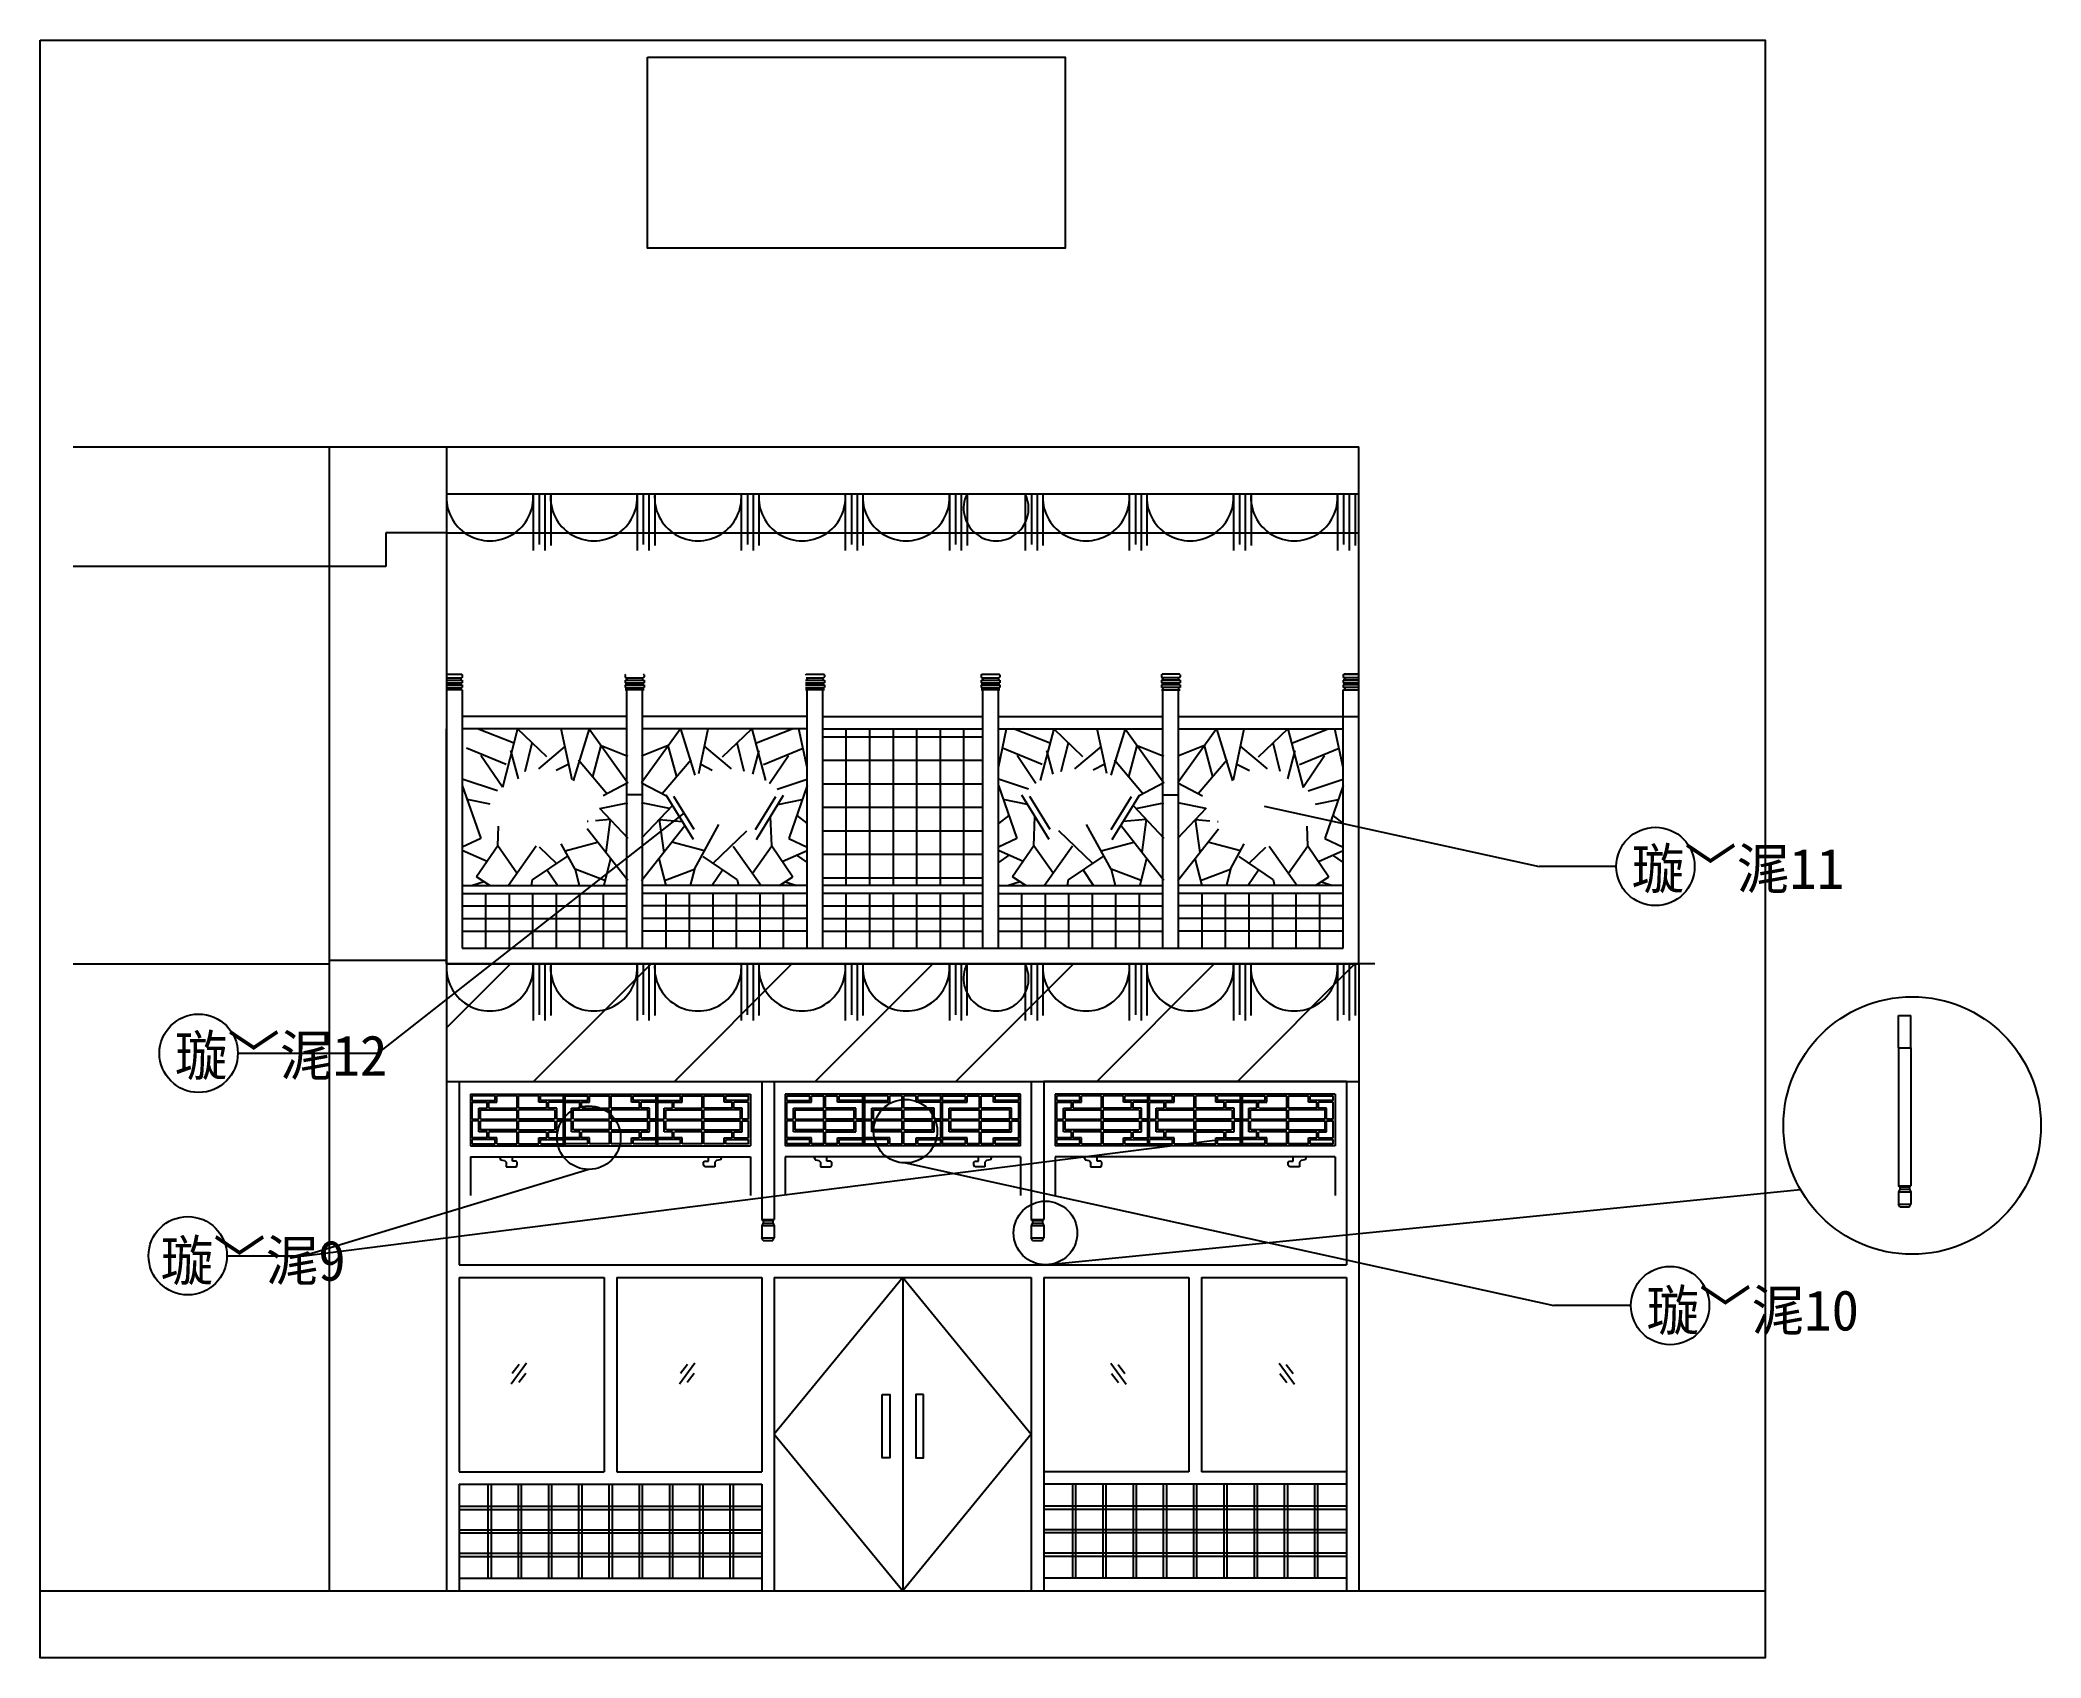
# Model space of a CAD drawing. Header units: metres. Extents: x 839860 to 852626, y -1416510 to -1406186.
import ezdxf

# ---------------------------------------------------------------- set-up
doc = ezdxf.new("R2010")
doc.units = ezdxf.units.M
for name, color, linetype in [('124', 124, 'Continuous'), ('155', 155, 'Continuous'), ('DIM_IDEN', 3, 'Continuous'), ('LVTRY', 7, 'Continuous'), ('PUB_TEXT', 4, 'Continuous'), ('鍥惧眰3', 1, 'Continuous')]:
    doc.layers.add(name, color=color, linetype=linetype)
doc.dimstyles.get("Standard").update_dxf_attribs({"dimtxt": 2.5, "dimasz": 2.5, "dimexe": 1.25, "dimexo": 0.625, "dimtad": 1, "dimcen": 2.5, "dimazin": 3, "dimtfac": 1, "dimtmove": 0, "dimatfit": 3})

msp = doc.modelspace()

# ---------------------------------------------------------------- texts
at = {"layer": 'PUB_TEXT'}
for s, p in [('璇﹀浘11', (850015.51, -1411602)), ('璇﹀浘12', (840721.01, -1412794)), ('璇﹀浘9', (840630.38, -1414102.38)), ('璇﹀浘10', (850110.13, -1414419.92)), ('璇﹀浘10', (850110.13, -1414419.92))]:
    msp.add_text(s, height=257.6, dxfattribs=at).set_placement(p)

# ---------------------------------------------------------------- blocks, each defined once
blk = doc.blocks.new('jtj')
at = {"layer": 'LVTRY'}
blk.add_line((843697.8, -1400910.74), (849517.8, -1400910.74), dxfattribs=at)
at = {"layer": 'LVTRY', "color": 2}
for p, q in [((844249.3, -1400910.74), (844249.3, -1401272.24)), ((844288.3, -1400910.74), (844288.3, -1401235.24)), ((844324.8, -1400910.74), (844324.8, -1401272.24)), ((844361.8, -1400910.74), (844361.8, -1401239.74)), ((844913.3, -1400910.74), (844913.3, -1401272.24)), ((844952.3, -1400910.74), (844952.3, -1401235.24)), ((844988.8, -1400910.74), (844988.8, -1401272.24)), ((845025.8, -1400910.74), (845025.8, -1401239.74)), ((845577.3, -1400910.74), (845577.3, -1401272.24)), ((845616.3, -1400910.74), (845616.3, -1401235.24)), ((845652.8, -1400910.74), (845652.8, -1401272.24)), ((845689.8, -1400910.74), (845689.8, -1401239.74)), ((846241.3, -1400910.74), (846241.3, -1401272.24)), ((846280.3, -1400910.74), (846280.3, -1401235.24)), ((846316.8, -1400910.74), (846316.8, -1401272.24)), ((846353.8, -1400910.74), (846353.8, -1401239.74)), ((846905.3, -1400910.74), (846905.3, -1401272.24)), ((846944.3, -1400910.74), (846944.3, -1401235.24)), ((846980.8, -1400910.74), (846980.8, -1401272.24)), ((847017.8, -1400910.74), (847017.8, -1401239.74)), ((847389.3, -1400910.74), (847389.3, -1401272.24)), ((847428.3, -1400910.74), (847428.3, -1401235.24)), ((847464.8, -1400910.74), (847464.8, -1401272.24)), ((847501.8, -1400910.74), (847501.8, -1401239.74)), ((848053.3, -1400910.74), (848053.3, -1401272.24)), ((848092.3, -1400910.74), (848092.3, -1401235.24)), ((848128.8, -1400910.74), (848128.8, -1401272.24)), ((848165.8, -1400910.74), (848165.8, -1401239.74)), ((848717.3, -1400910.74), (848717.3, -1401272.24)), ((848756.3, -1400910.74), (848756.3, -1401235.24)), ((848792.8, -1400910.74), (848792.8, -1401272.24)), ((848829.8, -1400910.74), (848829.8, -1401239.74)), ((849381.3, -1400910.74), (849381.3, -1401272.24)), ((849420.3, -1400910.74), (849420.3, -1401235.24)), ((849456.8, -1400910.74), (849456.8, -1401272.24)), ((849493.8, -1400910.74), (849493.8, -1401239.74))]:
    blk.add_line(p, q, dxfattribs=at)
for centre, radius, start, end in [((843973.55, -1400934.04), 276.73, 175.17, 4.83), ((844637.55, -1400934.04), 276.73, 175.17, 4.83), ((845301.55, -1400934.04), 276.73, 175.17, 4.83), ((845965.55, -1400934.04), 276.73, 175.17, 4.83), ((846629.55, -1400934.04), 276.73, 175.17, 4.83), ((847203.55, -1401003.25), 207.51, 153.52, 26.48), ((847777.55, -1400934.04), 276.73, 175.17, 4.83), ((848441.55, -1400934.04), 276.73, 175.17, 4.83), ((849105.55, -1400934.04), 276.73, 175.17, 4.83)]:
    blk.add_arc(centre, radius, start, end, dxfattribs=at)
blk = doc.blocks.new('_CLOSEDFILLED')
at = {"color": 0, "linetype": 'BYBLOCK'}
blk.add_solid([(-1, 0), (0, 0), (-1, 0)], dxfattribs=at)
blk = doc.blocks.new('*D1')
for p, q in [((851716.24, -1412616), (851716.24, -1412410.5)), ((851716.49, -1412410.5), (851755.24, -1412410.5)), ((851757.24, -1412410.5), (851795.99, -1412410.5)), ((851796.24, -1412616), (851796.24, -1412410.5))]:
    blk.add_line(p, q)
at = {"layer": 'Defpoints'}
for p in [(851716.24, -1412410.5), (851716.24, -1412616), (851796.24, -1412616)]:
    blk.add_point(p, dxfattribs=at)
at = {"layer": 'LVTRY', "xscale": 0.25, "yscale": 0.25, "rotation": 180}
blk.add_blockref('_CLOSEDFILLED', (851716.24, -1412410.5), dxfattribs=at)
at = {"layer": 'LVTRY', "xscale": 0.25, "yscale": 0.25}
blk.add_blockref('_CLOSEDFILLED', (851796.24, -1412410.5), dxfattribs=at)
at = {"layer": 'LVTRY', "insert": (851756.24, -1412410.5), "char_height": 1, "attachment_point": 5}
blk.add_mtext('80', dxfattribs=at)

# ---------------------------------------------------------------- dimensions: what is measured, and where the dimension line sits
at = {"layer": 'LVTRY'}
dim = msp.add_linear_dim(base=(851716.24, -1412410.5), p1=(851716.24, -1412616), p2=(851796.24, -1412616), dimstyle='Standard', dxfattribs=at)
dim.commit()
dim.dimension.update_dxf_attribs({"geometry": '*D1', "text_midpoint": (851756.24, -1412410.5)})

# ---------------------------------------------------------------- hatches: boundary and pattern name
at = {"layer": 'LVTRY'}
h = msp.add_hatch(dxfattribs=at)
h.set_pattern_fill('鏈ㄧ汗01', scale=200)
h.set_pattern_definition([(45, (0, 0), (-449.0128, 449.0128), [])])
h.paths.add_polyline_path([(848274.24, -1412831), (848274.24, -1412081), (842454.24, -1412081), (842454.24, -1412831)])

# ---------------------------------------------------------------- linework, layer by layer
at = {"layer": '124'}
for p, q in [((842606.47, -1412911), (842606.47, -1413241)), ((842606.47, -1412911), (844392.01, -1412911)), ((843198.92, -1412911), (843198.92, -1413241)), ((843209.03, -1412911), (843209.03, -1413241)), ((843800.05, -1412911), (843800.05, -1413241)), ((844392.01, -1412911), (844392.01, -1413241)), ((844613.03, -1412911), (844613.03, -1413241)), ((846115.45, -1412911), (844613.03, -1412911)), ((845110.53, -1412911), (845110.53, -1413241)), ((845120.53, -1412911), (845120.53, -1413241)), ((845120.53, -1412911), (845120.53, -1413241)), ((845617.95, -1413241), (845617.95, -1412911)), ((846103.95, -1412923.35), (846103.95, -1412951.3)), ((846115.45, -1413241), (846115.45, -1412911)), ((846336.47, -1412911), (846336.47, -1413241)), ((848122.01, -1412911), (846336.47, -1412911)), ((846928.43, -1412911), (846928.43, -1413241)), ((847519.46, -1412911), (847519.46, -1413241)), ((847529.56, -1412911), (847529.56, -1413241)), ((848122.01, -1412911), (848122.01, -1413241)), ((846103.95, -1412962.89), (846103.95, -1413070.38)), ((846103.95, -1413081.97), (846103.95, -1413189.46)), ((846103.95, -1413201.05), (846103.95, -1413229)), ((842606.47, -1413241), (844392.01, -1413241)), ((846115.45, -1413241), (844613.03, -1413241)), ((848122.01, -1413241), (846336.47, -1413241))]:
    msp.add_line(p, q, dxfattribs=at)
at = {"layer": '155'}
for p, q in [((842618, -1412951.3), (842618, -1412923.35)), ((842764.51, -1412923.35), (842618, -1412923.35)), ((842764.51, -1412951.3), (842764.51, -1412923.35)), ((842774.97, -1412962.89), (842774.97, -1412923.35)), ((842903.23, -1412923.35), (842774.97, -1412923.35)), ((842903.23, -1413000.84), (842903.23, -1412923.35)), ((843042.01, -1412923.35), (842913.69, -1412923.35)), ((842913.69, -1413000.84), (842913.69, -1412923.35)), ((843042.01, -1412962.89), (843042.01, -1412923.35)), ((843052.47, -1412951.3), (843052.47, -1412923.35)), ((843198.97, -1412923.35), (843052.47, -1412923.35)), ((843198.97, -1413241), (843198.97, -1412911)), ((843198.97, -1412951.3), (843198.97, -1412923.35)), ((843208.97, -1413241), (843208.97, -1412911)), ((843208.97, -1412951.3), (843208.97, -1412923.35)), ((843208.97, -1412923.35), (843355.48, -1412923.35)), ((843355.48, -1412951.3), (843355.48, -1412923.35)), ((843365.94, -1412923.35), (843494.25, -1412923.35)), ((843365.94, -1412962.89), (843365.94, -1412923.35)), ((843494.25, -1413000.84), (843494.25, -1412923.35)), ((843504.72, -1412923.35), (843632.98, -1412923.35)), ((843504.72, -1413000.84), (843504.72, -1412923.35)), ((843632.98, -1412962.89), (843632.98, -1412923.35)), ((843643.44, -1412951.3), (843643.44, -1412923.35)), ((843643.44, -1412923.35), (843789.94, -1412923.35)), ((843789.94, -1412923.35), (843789.94, -1412911)), ((843789.94, -1412951.3), (843789.94, -1412923.35)), ((843800, -1413241), (843800, -1412911)), ((843800, -1412951.3), (843800, -1412923.35)), ((843800, -1412923.35), (843946.5, -1412923.35)), ((843946.5, -1412951.3), (843946.5, -1412923.35)), ((843956.97, -1412923.35), (844085.28, -1412923.35)), ((843956.97, -1412962.89), (843956.97, -1412923.35)), ((844085.28, -1413000.84), (844085.28, -1412923.35)), ((844095.74, -1412923.35), (844224, -1412923.35)), ((844095.74, -1413000.84), (844095.74, -1412923.35)), ((844224, -1412962.89), (844224, -1412923.35)), ((844234.46, -1412951.3), (844234.46, -1412923.35)), ((844234.46, -1412923.35), (844380.97, -1412923.35)), ((844380.97, -1412951.3), (844380.97, -1412923.35)), ((844624.53, -1412951.3), (844624.53, -1412923.35)), ((844624.53, -1412951.3), (844624.53, -1412923.35)), ((844624.53, -1412923.35), (844771.03, -1412923.35)), ((844771.03, -1412951.3), (844771.03, -1412923.35)), ((844781.5, -1412962.89), (844781.5, -1412923.35)), ((844781.5, -1412923.35), (844859.96, -1412923.35)), ((844859.96, -1413000.84), (844859.96, -1412923.35)), ((844870.42, -1412923.35), (844948.88, -1412923.35)), ((844870.42, -1413000.84), (844870.42, -1412923.35)), ((844948.88, -1412962.89), (844948.88, -1412923.35)), ((844959.34, -1412951.3), (844959.34, -1412923.35)), ((844959.34, -1412923.35), (845110.53, -1412923.35)), ((845110.53, -1412951.3), (845110.53, -1412923.35)), ((845120.53, -1413241), (845120.53, -1412911)), ((845120.53, -1412951.3), (845120.53, -1412923.35)), ((845271.72, -1412923.35), (845120.53, -1412923.35)), ((845271.72, -1412951.3), (845271.72, -1412923.35)), ((845282.19, -1412962.89), (845282.19, -1412923.35)), ((845360.64, -1412923.35), (845282.19, -1412923.35)), ((845360.64, -1413000.84), (845360.64, -1412923.35)), ((845449.56, -1412923.35), (845371.11, -1412923.35)), ((845371.11, -1413000.84), (845371.11, -1412923.35)), ((845449.56, -1412962.89), (845449.56, -1412923.35)), ((845460.03, -1412951.3), (845460.03, -1412923.35)), ((845606.53, -1412923.35), (845460.03, -1412923.35)), ((845606.53, -1412951.3), (845606.53, -1412923.35)), ((845606.53, -1412951.3), (845606.53, -1412923.35)), ((845617.95, -1412951.3), (845617.95, -1412923.35)), ((845617.95, -1412951.3), (845617.95, -1412923.35)), ((845617.95, -1412923.35), (845764.46, -1412923.35)), ((845764.46, -1412951.3), (845764.46, -1412923.35)), ((845774.92, -1412962.89), (845774.92, -1412923.35)), ((845774.92, -1412923.35), (845853.38, -1412923.35)), ((845853.38, -1413000.84), (845853.38, -1412923.35)), ((845863.84, -1412923.35), (845942.3, -1412923.35)), ((845863.84, -1413000.84), (845863.84, -1412923.35)), ((845942.3, -1412962.89), (845942.3, -1412923.35)), ((845952.76, -1412951.3), (845952.76, -1412923.35)), ((845952.76, -1412923.35), (846103.95, -1412923.35)), ((846103.95, -1412951.3), (846103.95, -1412923.35)), ((846347.52, -1412951.3), (846347.52, -1412923.35)), ((846494.02, -1412923.35), (846347.52, -1412923.35)), ((846494.02, -1412951.3), (846494.02, -1412923.35)), ((846504.48, -1412962.89), (846504.48, -1412923.35)), ((846632.74, -1412923.35), (846504.48, -1412923.35)), ((846632.74, -1413000.84), (846632.74, -1412923.35)), ((846771.52, -1412923.35), (846643.21, -1412923.35)), ((846643.21, -1413000.84), (846643.21, -1412923.35)), ((846771.52, -1412962.89), (846771.52, -1412923.35)), ((846781.98, -1412951.3), (846781.98, -1412923.35)), ((846928.49, -1412923.35), (846781.98, -1412923.35)), ((846928.49, -1413241), (846928.49, -1412911)), ((846928.49, -1412951.3), (846928.49, -1412923.35)), ((846938.54, -1412923.35), (846938.54, -1412911)), ((846938.54, -1412951.3), (846938.54, -1412923.35)), ((847085.04, -1412923.35), (846938.54, -1412923.35)), ((847085.04, -1412951.3), (847085.04, -1412923.35)), ((847095.51, -1412962.89), (847095.51, -1412923.35)), ((847223.77, -1412923.35), (847095.51, -1412923.35)), ((847223.77, -1413000.84), (847223.77, -1412923.35)), ((847362.54, -1412923.35), (847234.23, -1412923.35)), ((847234.23, -1413000.84), (847234.23, -1412923.35)), ((847362.54, -1412962.89), (847362.54, -1412923.35)), ((847373.01, -1412951.3), (847373.01, -1412923.35)), ((847519.51, -1412923.35), (847373.01, -1412923.35)), ((847519.51, -1413241), (847519.51, -1412911)), ((847519.51, -1412951.3), (847519.51, -1412923.35)), ((847529.51, -1413241), (847529.51, -1412911)), ((847529.51, -1412951.3), (847529.51, -1412923.35)), ((847529.51, -1412923.35), (847676.01, -1412923.35)), ((847676.01, -1412951.3), (847676.01, -1412923.35)), ((847686.48, -1412923.35), (847814.79, -1412923.35)), ((847686.48, -1412962.89), (847686.48, -1412923.35)), ((847814.79, -1413000.84), (847814.79, -1412923.35)), ((847825.25, -1412923.35), (847953.51, -1412923.35)), ((847825.25, -1413000.84), (847825.25, -1412923.35)), ((847953.51, -1412962.89), (847953.51, -1412923.35)), ((847963.98, -1412951.3), (847963.98, -1412923.35)), ((847963.98, -1412923.35), (848110.48, -1412923.35)), ((848110.48, -1412951.3), (848110.48, -1412923.35)), ((842618, -1412951.3), (842764.51, -1412951.3)), ((842618, -1412962.89), (842712.18, -1412962.89)), ((842618, -1413070.38), (842618, -1412962.89)), ((842618, -1413070.38), (842659.86, -1413070.38)), ((842659.86, -1413000.84), (842712.18, -1413000.84)), ((842659.86, -1413070.38), (842659.86, -1413000.84)), ((842670.33, -1413012.43), (842903.23, -1413012.43)), ((842670.33, -1413070.38), (842670.33, -1413012.43)), ((842670.33, -1413070.38), (842903.23, -1413070.38)), ((842712.18, -1413000.84), (842712.18, -1412962.89)), ((842722.65, -1412962.89), (842774.97, -1412962.89)), ((842722.65, -1413000.84), (842722.65, -1412962.89)), ((842722.65, -1413000.84), (842903.23, -1413000.84)), ((842903.23, -1413070.38), (842903.23, -1413012.43)), ((843089.28, -1413000.84), (842913.69, -1413000.84)), ((843141.6, -1413012.43), (842913.69, -1413012.43)), ((842913.69, -1413070.38), (842913.69, -1413012.43)), ((843141.6, -1413070.38), (842913.69, -1413070.38)), ((843094.33, -1412962.89), (843042.01, -1412962.89)), ((843198.97, -1412951.3), (843052.47, -1412951.3)), ((843094.33, -1413000.84), (843094.33, -1412962.89)), ((843198.97, -1412962.89), (843104.79, -1412962.89)), ((843104.79, -1413000.84), (843104.79, -1412962.89)), ((843157.12, -1413000.84), (843104.79, -1413000.84)), ((843146.65, -1413070.38), (843146.65, -1413012.43)), ((843157.12, -1413070.38), (843157.12, -1413000.84)), ((843198.97, -1413070.38), (843157.12, -1413070.38)), ((843198.97, -1413070.38), (843198.97, -1412962.89)), ((843208.97, -1412951.3), (843355.48, -1412951.3)), ((843208.97, -1412962.89), (843303.16, -1412962.89)), ((843208.97, -1413070.38), (843208.97, -1412962.89)), ((843208.97, -1413070.38), (843250.83, -1413070.38)), ((843250.83, -1413070.38), (843250.83, -1413000.84)), ((843250.83, -1413000.84), (843303.16, -1413000.84)), ((843261.3, -1413070.38), (843261.3, -1413012.43)), ((843266.35, -1413012.43), (843494.25, -1413012.43)), ((843266.35, -1413070.38), (843494.25, -1413070.38)), ((843303.16, -1413000.84), (843303.16, -1412962.89)), ((843313.62, -1412962.89), (843365.94, -1412962.89)), ((843313.62, -1413000.84), (843313.62, -1412962.89)), ((843318.67, -1413000.84), (843494.25, -1413000.84)), ((843494.25, -1413070.38), (843494.25, -1413012.43)), ((843685.3, -1413000.84), (843504.72, -1413000.84)), ((843737.62, -1413012.43), (843504.72, -1413012.43)), ((843504.72, -1413070.38), (843504.72, -1413012.43)), ((843737.62, -1413070.38), (843504.72, -1413070.38)), ((843685.3, -1412962.89), (843632.98, -1412962.89)), ((843789.94, -1412951.3), (843643.44, -1412951.3)), ((843685.3, -1413000.84), (843685.3, -1412962.89)), ((843789.94, -1412962.89), (843695.76, -1412962.89)), ((843695.76, -1413000.84), (843695.76, -1412962.89)), ((843748.09, -1413000.84), (843695.76, -1413000.84)), ((843737.62, -1413070.38), (843737.62, -1413012.43)), ((843748.09, -1413070.38), (843748.09, -1413000.84)), ((843789.94, -1413070.38), (843748.09, -1413070.38)), ((843789.94, -1413070.38), (843789.94, -1412962.89)), ((843800, -1412951.3), (843946.5, -1412951.3)), ((843800, -1412962.89), (843894.18, -1412962.89)), ((843800, -1413070.38), (843800, -1412962.89)), ((843800, -1413070.38), (843841.86, -1413070.38)), ((843841.86, -1413070.38), (843841.86, -1413000.84)), ((843841.86, -1413000.84), (843894.18, -1413000.84)), ((843852.32, -1413070.38), (843852.32, -1413012.43)), ((843857.37, -1413012.43), (844085.28, -1413012.43)), ((843857.37, -1413070.38), (844085.28, -1413070.38)), ((843894.18, -1413000.84), (843894.18, -1412962.89)), ((843904.64, -1412962.89), (843956.97, -1412962.89)), ((843904.64, -1413000.84), (843904.64, -1412962.89)), ((843909.7, -1413000.84), (844085.28, -1413000.84)), ((844085.28, -1413070.38), (844085.28, -1413012.43)), ((844276.32, -1413000.84), (844095.74, -1413000.84)), ((844328.65, -1413012.43), (844095.74, -1413012.43)), ((844095.74, -1413070.38), (844095.74, -1413012.43)), ((844328.65, -1413070.38), (844095.74, -1413070.38)), ((844276.32, -1412962.89), (844224, -1412962.89)), ((844380.97, -1412951.3), (844234.46, -1412951.3)), ((844276.32, -1413000.84), (844276.32, -1412962.89)), ((844380.97, -1412962.89), (844286.79, -1412962.89)), ((844286.79, -1413000.84), (844286.79, -1412962.89)), ((844339.11, -1413000.84), (844286.79, -1413000.84)), ((844328.65, -1413070.38), (844328.65, -1413012.43)), ((844339.11, -1413070.38), (844339.11, -1413000.84)), ((844380.97, -1413070.38), (844339.11, -1413070.38)), ((844380.97, -1413070.38), (844380.97, -1412962.89)), ((844624.53, -1412951.3), (844771.03, -1412951.3)), ((844624.53, -1412962.89), (844781.5, -1412962.89)), ((844624.53, -1413070.38), (844624.53, -1412962.89)), ((844624.53, -1413070.38), (844624.53, -1412962.89)), ((844624.53, -1413070.38), (844666.39, -1413070.38)), ((844666.39, -1413070.38), (844666.39, -1413000.84)), ((844666.39, -1413000.84), (844859.96, -1413000.84)), ((844676.85, -1413012.43), (844859.96, -1413012.43)), ((844676.85, -1413070.38), (844676.85, -1413012.43)), ((844676.85, -1413070.38), (844859.96, -1413070.38)), ((844859.96, -1413070.38), (844859.96, -1413012.43)), ((845063.99, -1413000.84), (844870.42, -1413000.84)), ((844870.42, -1413070.38), (844870.42, -1413012.43)), ((845053.52, -1413012.43), (844870.42, -1413012.43)), ((845053.52, -1413070.38), (844870.42, -1413070.38)), ((845110.53, -1412962.89), (844948.88, -1412962.89)), ((845110.53, -1412951.3), (844959.34, -1412951.3)), ((845053.52, -1413070.38), (845053.52, -1413012.43)), ((845063.99, -1413070.38), (845063.99, -1413000.84)), ((845110.53, -1413070.38), (845063.99, -1413070.38)), ((845110.53, -1413070.38), (845110.53, -1412962.89)), ((845120.53, -1412951.3), (845271.72, -1412951.3)), ((845120.53, -1412962.89), (845282.19, -1412962.89)), ((845120.53, -1413070.38), (845120.53, -1412962.89)), ((845120.53, -1413070.38), (845167.08, -1413070.38)), ((845167.08, -1413070.38), (845167.08, -1413000.84)), ((845167.08, -1413000.84), (845360.64, -1413000.84)), ((845177.54, -1413070.38), (845177.54, -1413012.43)), ((845177.54, -1413012.43), (845360.64, -1413012.43)), ((845177.54, -1413070.38), (845360.64, -1413070.38)), ((845360.64, -1413070.38), (845360.64, -1413012.43)), ((845564.67, -1413000.84), (845371.11, -1413000.84)), ((845554.21, -1413012.43), (845371.11, -1413012.43)), ((845371.11, -1413070.38), (845371.11, -1413012.43)), ((845554.21, -1413070.38), (845371.11, -1413070.38)), ((845606.53, -1412962.89), (845449.56, -1412962.89)), ((845606.53, -1412951.3), (845460.03, -1412951.3)), ((845554.21, -1413070.38), (845554.21, -1413012.43)), ((845564.67, -1413070.38), (845564.67, -1413000.84)), ((845606.53, -1413070.38), (845564.67, -1413070.38)), ((845606.53, -1413070.38), (845606.53, -1412962.89)), ((845606.53, -1413070.38), (845606.53, -1412962.89)), ((845617.95, -1412951.3), (845764.46, -1412951.3)), ((845617.95, -1412962.89), (845774.92, -1412962.89)), ((845617.95, -1413070.38), (845617.95, -1412962.89)), ((845617.95, -1413070.38), (845617.95, -1412962.89)), ((845617.95, -1413070.38), (845659.81, -1413070.38)), ((845659.81, -1413070.38), (845659.81, -1413000.84)), ((845659.81, -1413000.84), (845853.38, -1413000.84)), ((845670.27, -1413012.43), (845853.38, -1413012.43)), ((845670.27, -1413070.38), (845670.27, -1413012.43)), ((845670.27, -1413070.38), (845853.38, -1413070.38)), ((845853.38, -1413070.38), (845853.38, -1413012.43)), ((846057.41, -1413000.84), (845863.84, -1413000.84)), ((845863.84, -1413070.38), (845863.84, -1413012.43)), ((846046.95, -1413012.43), (845863.84, -1413012.43)), ((846046.95, -1413070.38), (845863.84, -1413070.38)), ((846103.95, -1412962.89), (845942.3, -1412962.89)), ((846103.95, -1412951.3), (845952.76, -1412951.3)), ((846046.95, -1413070.38), (846046.95, -1413012.43)), ((846057.41, -1413070.38), (846057.41, -1413000.84)), ((846103.95, -1413070.38), (846057.41, -1413070.38)), ((846103.95, -1413070.38), (846103.95, -1412962.89)), ((846347.52, -1412951.3), (846494.02, -1412951.3)), ((846347.52, -1412962.89), (846441.7, -1412962.89)), ((846347.52, -1413070.38), (846347.52, -1412962.89)), ((846347.52, -1413070.38), (846389.37, -1413070.38)), ((846389.37, -1413000.84), (846441.7, -1413000.84)), ((846389.37, -1413070.38), (846389.37, -1413000.84)), ((846399.84, -1413012.43), (846632.74, -1413012.43)), ((846399.84, -1413070.38), (846399.84, -1413012.43)), ((846399.84, -1413070.38), (846632.74, -1413070.38)), ((846441.7, -1413000.84), (846441.7, -1412962.89)), ((846452.16, -1412962.89), (846504.48, -1412962.89)), ((846452.16, -1413000.84), (846452.16, -1412962.89)), ((846452.16, -1413000.84), (846632.74, -1413000.84)), ((846632.74, -1413070.38), (846632.74, -1413012.43)), ((846818.79, -1413000.84), (846643.21, -1413000.84)), ((846871.11, -1413012.43), (846643.21, -1413012.43)), ((846643.21, -1413070.38), (846643.21, -1413012.43)), ((846871.11, -1413070.38), (846643.21, -1413070.38)), ((846823.84, -1412962.89), (846771.52, -1412962.89)), ((846928.49, -1412951.3), (846781.98, -1412951.3)), ((846823.84, -1413000.84), (846823.84, -1412962.89)), ((846928.49, -1412962.89), (846834.31, -1412962.89)), ((846834.31, -1413000.84), (846834.31, -1412962.89)), ((846886.63, -1413000.84), (846834.31, -1413000.84)), ((846876.16, -1413070.38), (846876.16, -1413012.43)), ((846886.63, -1413070.38), (846886.63, -1413000.84)), ((846928.49, -1413070.38), (846886.63, -1413070.38)), ((846928.49, -1413070.38), (846928.49, -1412962.89)), ((846938.54, -1412951.3), (847085.04, -1412951.3)), ((846938.54, -1412962.89), (847032.72, -1412962.89)), ((846938.54, -1413070.38), (846938.54, -1412962.89)), ((846938.54, -1413070.38), (846980.4, -1413070.38)), ((846980.4, -1413000.84), (847032.72, -1413000.84)), ((846980.4, -1413070.38), (846980.4, -1413000.84)), ((846990.86, -1413012.43), (847223.77, -1413012.43)), ((846990.86, -1413070.38), (846990.86, -1413012.43)), ((846990.86, -1413070.38), (847223.77, -1413070.38)), ((847032.72, -1413000.84), (847032.72, -1412962.89)), ((847043.18, -1412962.89), (847095.51, -1412962.89)), ((847043.18, -1413000.84), (847043.18, -1412962.89)), ((847043.18, -1413000.84), (847223.77, -1413000.84)), ((847223.77, -1413070.38), (847223.77, -1413012.43)), ((847409.81, -1413000.84), (847234.23, -1413000.84)), ((847462.13, -1413012.43), (847234.23, -1413012.43)), ((847234.23, -1413070.38), (847234.23, -1413012.43)), ((847462.13, -1413070.38), (847234.23, -1413070.38)), ((847414.86, -1412962.89), (847362.54, -1412962.89)), ((847519.51, -1412951.3), (847373.01, -1412951.3)), ((847414.86, -1413000.84), (847414.86, -1412962.89)), ((847519.51, -1412962.89), (847425.33, -1412962.89)), ((847425.33, -1413000.84), (847425.33, -1412962.89)), ((847477.65, -1413000.84), (847425.33, -1413000.84)), ((847467.19, -1413070.38), (847467.19, -1413012.43)), ((847477.65, -1413070.38), (847477.65, -1413000.84)), ((847519.51, -1413070.38), (847477.65, -1413070.38)), ((847519.51, -1413070.38), (847519.51, -1412962.89)), ((847529.51, -1412951.3), (847676.01, -1412951.3)), ((847529.51, -1412962.89), (847623.69, -1412962.89)), ((847529.51, -1413070.38), (847529.51, -1412962.89)), ((847529.51, -1413070.38), (847571.37, -1413070.38)), ((847571.37, -1413070.38), (847571.37, -1413000.84)), ((847571.37, -1413000.84), (847623.69, -1413000.84)), ((847581.83, -1413070.38), (847581.83, -1413012.43)), ((847586.89, -1413012.43), (847814.79, -1413012.43)), ((847586.89, -1413070.38), (847814.79, -1413070.38)), ((847623.69, -1413000.84), (847623.69, -1412962.89)), ((847634.16, -1412962.89), (847686.48, -1412962.89)), ((847634.16, -1413000.84), (847634.16, -1412962.89)), ((847639.21, -1413000.84), (847814.79, -1413000.84)), ((847814.79, -1413070.38), (847814.79, -1413012.43)), ((848005.84, -1413000.84), (847825.25, -1413000.84)), ((848058.16, -1413012.43), (847825.25, -1413012.43)), ((847825.25, -1413070.38), (847825.25, -1413012.43)), ((848058.16, -1413070.38), (847825.25, -1413070.38)), ((848005.84, -1412962.89), (847953.51, -1412962.89)), ((848110.48, -1412951.3), (847963.98, -1412951.3)), ((848005.84, -1413000.84), (848005.84, -1412962.89)), ((848110.48, -1412962.89), (848016.3, -1412962.89)), ((848016.3, -1413000.84), (848016.3, -1412962.89)), ((848068.62, -1413000.84), (848016.3, -1413000.84)), ((848058.16, -1413070.38), (848058.16, -1413012.43)), ((848068.62, -1413070.38), (848068.62, -1413000.84)), ((848110.48, -1413070.38), (848068.62, -1413070.38)), ((848110.48, -1413070.38), (848110.48, -1412962.89)), ((842618, -1413189.46), (842618, -1413081.97)), ((842659.86, -1413081.97), (842618, -1413081.97)), ((842712.18, -1413189.46), (842618, -1413189.46)), ((842764.51, -1413201.05), (842618, -1413201.05)), ((842618, -1413229), (842618, -1413201.05)), ((842659.86, -1413151.51), (842659.86, -1413081.97)), ((842712.18, -1413151.51), (842659.86, -1413151.51)), ((842903.23, -1413081.97), (842670.33, -1413081.97)), ((842670.33, -1413139.92), (842670.33, -1413081.97)), ((842903.23, -1413139.92), (842670.33, -1413139.92)), ((842712.18, -1413189.46), (842712.18, -1413151.51)), ((842722.65, -1413189.46), (842722.65, -1413151.51)), ((842903.23, -1413151.51), (842722.65, -1413151.51)), ((842774.97, -1413189.46), (842722.65, -1413189.46)), ((842764.51, -1413229), (842764.51, -1413201.05)), ((842774.97, -1413229), (842774.97, -1413189.46)), ((842903.23, -1413139.92), (842903.23, -1413081.97)), ((842903.23, -1413229), (842903.23, -1413151.51)), ((842913.69, -1413081.97), (843141.6, -1413081.97)), ((842913.69, -1413139.92), (842913.69, -1413081.97)), ((842913.69, -1413139.92), (843141.6, -1413139.92)), ((842913.69, -1413151.51), (843089.28, -1413151.51)), ((842913.69, -1413229), (842913.69, -1413151.51)), ((843042.01, -1413189.46), (843094.33, -1413189.46)), ((843042.01, -1413229), (843042.01, -1413189.46)), ((843052.47, -1413201.05), (843198.97, -1413201.05)), ((843052.47, -1413229), (843052.47, -1413201.05)), ((843094.33, -1413189.46), (843094.33, -1413151.51)), ((843104.79, -1413189.46), (843104.79, -1413151.51)), ((843104.79, -1413151.51), (843157.12, -1413151.51)), ((843104.79, -1413189.46), (843198.97, -1413189.46)), ((843146.65, -1413139.92), (843146.65, -1413081.97)), ((843157.12, -1413151.51), (843157.12, -1413081.97)), ((843157.12, -1413081.97), (843198.97, -1413081.97)), ((843198.97, -1413189.46), (843198.97, -1413081.97)), ((843198.97, -1413229), (843198.97, -1413201.05)), ((843208.97, -1413189.46), (843208.97, -1413081.97)), ((843250.83, -1413081.97), (843208.97, -1413081.97)), ((843303.16, -1413189.46), (843208.97, -1413189.46)), ((843355.48, -1413201.05), (843208.97, -1413201.05)), ((843208.97, -1413229), (843208.97, -1413201.05)), ((843250.83, -1413151.51), (843250.83, -1413081.97)), ((843303.16, -1413151.51), (843250.83, -1413151.51)), ((843261.3, -1413139.92), (843261.3, -1413081.97)), ((843494.25, -1413081.97), (843266.35, -1413081.97)), ((843494.25, -1413139.92), (843266.35, -1413139.92)), ((843303.16, -1413189.46), (843303.16, -1413151.51)), ((843313.62, -1413189.46), (843313.62, -1413151.51)), ((843365.94, -1413189.46), (843313.62, -1413189.46)), ((843494.25, -1413151.51), (843318.67, -1413151.51)), ((843355.48, -1413229), (843355.48, -1413201.05)), ((843365.94, -1413229), (843365.94, -1413189.46)), ((843494.25, -1413139.92), (843494.25, -1413081.97)), ((843494.25, -1413229), (843494.25, -1413151.51)), ((843504.72, -1413081.97), (843737.62, -1413081.97)), ((843504.72, -1413139.92), (843504.72, -1413081.97)), ((843504.72, -1413139.92), (843737.62, -1413139.92)), ((843504.72, -1413229), (843504.72, -1413151.51)), ((843504.72, -1413151.51), (843685.3, -1413151.51)), ((843632.98, -1413189.46), (843685.3, -1413189.46)), ((843632.98, -1413229), (843632.98, -1413189.46)), ((843643.44, -1413201.05), (843789.94, -1413201.05)), ((843643.44, -1413229), (843643.44, -1413201.05)), ((843685.3, -1413189.46), (843685.3, -1413151.51)), ((843695.76, -1413189.46), (843695.76, -1413151.51)), ((843695.76, -1413151.51), (843748.09, -1413151.51)), ((843695.76, -1413189.46), (843789.94, -1413189.46)), ((843737.62, -1413139.92), (843737.62, -1413081.97)), ((843748.09, -1413151.51), (843748.09, -1413081.97)), ((843748.09, -1413081.97), (843789.94, -1413081.97)), ((843789.94, -1413189.46), (843789.94, -1413081.97)), ((843789.94, -1413229), (843789.94, -1413201.05)), ((843800, -1413189.46), (843800, -1413081.97)), ((843841.86, -1413081.97), (843800, -1413081.97)), ((843894.18, -1413189.46), (843800, -1413189.46)), ((843946.5, -1413201.05), (843800, -1413201.05)), ((843800, -1413229), (843800, -1413201.05)), ((843841.86, -1413151.51), (843841.86, -1413081.97)), ((843894.18, -1413151.51), (843841.86, -1413151.51)), ((843852.32, -1413139.92), (843852.32, -1413081.97)), ((844085.28, -1413081.97), (843857.37, -1413081.97)), ((844085.28, -1413139.92), (843857.37, -1413139.92)), ((843894.18, -1413189.46), (843894.18, -1413151.51)), ((843904.64, -1413189.46), (843904.64, -1413151.51)), ((843956.97, -1413189.46), (843904.64, -1413189.46)), ((844085.28, -1413151.51), (843909.7, -1413151.51)), ((843946.5, -1413229), (843946.5, -1413201.05)), ((843956.97, -1413229), (843956.97, -1413189.46)), ((844085.28, -1413139.92), (844085.28, -1413081.97)), ((844085.28, -1413229), (844085.28, -1413151.51)), ((844095.74, -1413081.97), (844328.65, -1413081.97)), ((844095.74, -1413139.92), (844095.74, -1413081.97)), ((844095.74, -1413139.92), (844328.65, -1413139.92)), ((844095.74, -1413229), (844095.74, -1413151.51)), ((844095.74, -1413151.51), (844276.32, -1413151.51)), ((844224, -1413189.46), (844276.32, -1413189.46)), ((844224, -1413229), (844224, -1413189.46)), ((844234.46, -1413201.05), (844380.97, -1413201.05)), ((844234.46, -1413229), (844234.46, -1413201.05)), ((844276.32, -1413189.46), (844276.32, -1413151.51)), ((844286.79, -1413189.46), (844286.79, -1413151.51)), ((844286.79, -1413151.51), (844339.11, -1413151.51)), ((844286.79, -1413189.46), (844380.97, -1413189.46)), ((844328.65, -1413139.92), (844328.65, -1413081.97)), ((844339.11, -1413151.51), (844339.11, -1413081.97)), ((844339.11, -1413081.97), (844380.97, -1413081.97)), ((844380.97, -1413189.46), (844380.97, -1413081.97)), ((844380.97, -1413229), (844380.97, -1413201.05)), ((844624.53, -1413189.46), (844624.53, -1413081.97)), ((844624.53, -1413189.46), (844624.53, -1413081.97)), ((844666.39, -1413081.97), (844624.53, -1413081.97)), ((844781.5, -1413189.46), (844624.53, -1413189.46)), ((844771.03, -1413201.05), (844624.53, -1413201.05)), ((844624.53, -1413229), (844624.53, -1413201.05)), ((844624.53, -1413229), (844624.53, -1413201.05)), ((844666.39, -1413151.51), (844666.39, -1413081.97)), ((844859.96, -1413151.51), (844666.39, -1413151.51)), ((844859.96, -1413081.97), (844676.85, -1413081.97)), ((844676.85, -1413139.92), (844676.85, -1413081.97)), ((844859.96, -1413139.92), (844676.85, -1413139.92)), ((844771.03, -1413229), (844771.03, -1413201.05)), ((844781.5, -1413229), (844781.5, -1413189.46)), ((844859.96, -1413139.92), (844859.96, -1413081.97)), ((844859.96, -1413229), (844859.96, -1413151.51)), ((844870.42, -1413139.92), (844870.42, -1413081.97)), ((844870.42, -1413081.97), (845053.52, -1413081.97)), ((844870.42, -1413139.92), (845053.52, -1413139.92)), ((844870.42, -1413229), (844870.42, -1413151.51)), ((844870.42, -1413151.51), (845063.99, -1413151.51)), ((844948.88, -1413189.46), (845110.53, -1413189.46)), ((844948.88, -1413229), (844948.88, -1413189.46)), ((844959.34, -1413201.05), (845110.53, -1413201.05)), ((844959.34, -1413229), (844959.34, -1413201.05)), ((845053.52, -1413139.92), (845053.52, -1413081.97)), ((845063.99, -1413081.97), (845110.53, -1413081.97)), ((845063.99, -1413151.51), (845063.99, -1413081.97)), ((845110.53, -1413189.46), (845110.53, -1413081.97)), ((845110.53, -1413229), (845110.53, -1413201.05)), ((845120.53, -1413189.46), (845120.53, -1413081.97)), ((845167.08, -1413081.97), (845120.53, -1413081.97)), ((845282.19, -1413189.46), (845120.53, -1413189.46)), ((845271.72, -1413201.05), (845120.53, -1413201.05)), ((845120.53, -1413229), (845120.53, -1413201.05)), ((845167.08, -1413151.51), (845167.08, -1413081.97)), ((845360.64, -1413151.51), (845167.08, -1413151.51)), ((845177.54, -1413139.92), (845177.54, -1413081.97)), ((845360.64, -1413081.97), (845177.54, -1413081.97)), ((845360.64, -1413139.92), (845177.54, -1413139.92)), ((845271.72, -1413229), (845271.72, -1413201.05)), ((845282.19, -1413229), (845282.19, -1413189.46)), ((845360.64, -1413139.92), (845360.64, -1413081.97)), ((845360.64, -1413229), (845360.64, -1413151.51)), ((845371.11, -1413081.97), (845554.21, -1413081.97)), ((845371.11, -1413139.92), (845371.11, -1413081.97)), ((845371.11, -1413139.92), (845554.21, -1413139.92)), ((845371.11, -1413229), (845371.11, -1413151.51)), ((845371.11, -1413151.51), (845564.67, -1413151.51)), ((845449.56, -1413189.46), (845606.53, -1413189.46)), ((845449.56, -1413229), (845449.56, -1413189.46)), ((845460.03, -1413201.05), (845606.53, -1413201.05)), ((845460.03, -1413229), (845460.03, -1413201.05)), ((845554.21, -1413139.92), (845554.21, -1413081.97)), ((845564.67, -1413081.97), (845606.53, -1413081.97)), ((845564.67, -1413151.51), (845564.67, -1413081.97)), ((845606.53, -1413189.46), (845606.53, -1413081.97)), ((845606.53, -1413189.46), (845606.53, -1413081.97)), ((845606.53, -1413229), (845606.53, -1413201.05)), ((845606.53, -1413229), (845606.53, -1413201.05)), ((845617.95, -1413189.46), (845617.95, -1413081.97)), ((845617.95, -1413189.46), (845617.95, -1413081.97)), ((845659.81, -1413081.97), (845617.95, -1413081.97)), ((845774.92, -1413189.46), (845617.95, -1413189.46)), ((845764.46, -1413201.05), (845617.95, -1413201.05)), ((845617.95, -1413229), (845617.95, -1413201.05)), ((845617.95, -1413229), (845617.95, -1413201.05)), ((845659.81, -1413151.51), (845659.81, -1413081.97)), ((845853.38, -1413151.51), (845659.81, -1413151.51)), ((845853.38, -1413081.97), (845670.27, -1413081.97)), ((845670.27, -1413139.92), (845670.27, -1413081.97)), ((845853.38, -1413139.92), (845670.27, -1413139.92)), ((845764.46, -1413229), (845764.46, -1413201.05)), ((845774.92, -1413229), (845774.92, -1413189.46)), ((845853.38, -1413139.92), (845853.38, -1413081.97)), ((845853.38, -1413229), (845853.38, -1413151.51)), ((845863.84, -1413139.92), (845863.84, -1413081.97)), ((845863.84, -1413081.97), (846046.95, -1413081.97)), ((845863.84, -1413139.92), (846046.95, -1413139.92)), ((845863.84, -1413229), (845863.84, -1413151.51)), ((845863.84, -1413151.51), (846057.41, -1413151.51)), ((845942.3, -1413189.46), (846103.95, -1413189.46)), ((845942.3, -1413229), (845942.3, -1413189.46)), ((845952.76, -1413201.05), (846103.95, -1413201.05)), ((845952.76, -1413229), (845952.76, -1413201.05)), ((846046.95, -1413139.92), (846046.95, -1413081.97)), ((846057.41, -1413081.97), (846103.95, -1413081.97)), ((846057.41, -1413151.51), (846057.41, -1413081.97)), ((846103.95, -1413189.46), (846103.95, -1413081.97)), ((846103.95, -1413229), (846103.95, -1413201.05)), ((846347.52, -1413189.46), (846347.52, -1413081.97)), ((846389.37, -1413081.97), (846347.52, -1413081.97)), ((846441.7, -1413189.46), (846347.52, -1413189.46)), ((846494.02, -1413201.05), (846347.52, -1413201.05)), ((846347.52, -1413229), (846347.52, -1413201.05)), ((846389.37, -1413151.51), (846389.37, -1413081.97)), ((846441.7, -1413151.51), (846389.37, -1413151.51)), ((846632.74, -1413081.97), (846399.84, -1413081.97)), ((846399.84, -1413139.92), (846399.84, -1413081.97)), ((846632.74, -1413139.92), (846399.84, -1413139.92)), ((846441.7, -1413189.46), (846441.7, -1413151.51)), ((846452.16, -1413189.46), (846452.16, -1413151.51)), ((846632.74, -1413151.51), (846452.16, -1413151.51)), ((846504.48, -1413189.46), (846452.16, -1413189.46)), ((846494.02, -1413229), (846494.02, -1413201.05)), ((846504.48, -1413229), (846504.48, -1413189.46)), ((846632.74, -1413139.92), (846632.74, -1413081.97)), ((846632.74, -1413229), (846632.74, -1413151.51)), ((846643.21, -1413081.97), (846871.11, -1413081.97)), ((846643.21, -1413139.92), (846643.21, -1413081.97)), ((846643.21, -1413139.92), (846871.11, -1413139.92)), ((846643.21, -1413151.51), (846818.79, -1413151.51)), ((846643.21, -1413229), (846643.21, -1413151.51)), ((846771.52, -1413189.46), (846823.84, -1413189.46)), ((846771.52, -1413229), (846771.52, -1413189.46)), ((846781.98, -1413201.05), (846928.49, -1413201.05)), ((846781.98, -1413229), (846781.98, -1413201.05)), ((846823.84, -1413189.46), (846823.84, -1413151.51)), ((846834.31, -1413189.46), (846834.31, -1413151.51)), ((846834.31, -1413151.51), (846886.63, -1413151.51)), ((846834.31, -1413189.46), (846928.49, -1413189.46)), ((846876.16, -1413139.92), (846876.16, -1413081.97)), ((846886.63, -1413151.51), (846886.63, -1413081.97)), ((846886.63, -1413081.97), (846928.49, -1413081.97)), ((846928.49, -1413189.46), (846928.49, -1413081.97)), ((846928.49, -1413229), (846928.49, -1413201.05)), ((846938.54, -1413189.46), (846938.54, -1413081.97)), ((846980.4, -1413081.97), (846938.54, -1413081.97)), ((847032.72, -1413189.46), (846938.54, -1413189.46)), ((847085.04, -1413201.05), (846938.54, -1413201.05)), ((846938.54, -1413229), (846938.54, -1413201.05)), ((846980.4, -1413151.51), (846980.4, -1413081.97)), ((847032.72, -1413151.51), (846980.4, -1413151.51)), ((847223.77, -1413081.97), (846990.86, -1413081.97)), ((846990.86, -1413139.92), (846990.86, -1413081.97)), ((847223.77, -1413139.92), (846990.86, -1413139.92)), ((847032.72, -1413189.46), (847032.72, -1413151.51)), ((847043.18, -1413189.46), (847043.18, -1413151.51)), ((847223.77, -1413151.51), (847043.18, -1413151.51)), ((847095.51, -1413189.46), (847043.18, -1413189.46)), ((847085.04, -1413229), (847085.04, -1413201.05)), ((847095.51, -1413229), (847095.51, -1413189.46)), ((847223.77, -1413139.92), (847223.77, -1413081.97)), ((847223.77, -1413229), (847223.77, -1413151.51)), ((847234.23, -1413081.97), (847462.13, -1413081.97)), ((847234.23, -1413139.92), (847234.23, -1413081.97)), ((847234.23, -1413139.92), (847462.13, -1413139.92)), ((847234.23, -1413151.51), (847409.81, -1413151.51)), ((847234.23, -1413229), (847234.23, -1413151.51)), ((847362.54, -1413189.46), (847414.86, -1413189.46)), ((847362.54, -1413229), (847362.54, -1413189.46)), ((847373.01, -1413201.05), (847519.51, -1413201.05)), ((847373.01, -1413229), (847373.01, -1413201.05)), ((847414.86, -1413189.46), (847414.86, -1413151.51)), ((847425.33, -1413189.46), (847425.33, -1413151.51)), ((847425.33, -1413151.51), (847477.65, -1413151.51)), ((847425.33, -1413189.46), (847519.51, -1413189.46)), ((847467.19, -1413139.92), (847467.19, -1413081.97)), ((847477.65, -1413151.51), (847477.65, -1413081.97)), ((847477.65, -1413081.97), (847519.51, -1413081.97)), ((847519.51, -1413189.46), (847519.51, -1413081.97)), ((847519.51, -1413229), (847519.51, -1413201.05)), ((847529.51, -1413189.46), (847529.51, -1413081.97)), ((847571.37, -1413081.97), (847529.51, -1413081.97)), ((847623.69, -1413189.46), (847529.51, -1413189.46)), ((847676.01, -1413201.05), (847529.51, -1413201.05)), ((847529.51, -1413229), (847529.51, -1413201.05)), ((847571.37, -1413151.51), (847571.37, -1413081.97)), ((847623.69, -1413151.51), (847571.37, -1413151.51)), ((847581.83, -1413139.92), (847581.83, -1413081.97)), ((847814.79, -1413081.97), (847586.89, -1413081.97)), ((847814.79, -1413139.92), (847586.89, -1413139.92)), ((847623.69, -1413189.46), (847623.69, -1413151.51)), ((847634.16, -1413189.46), (847634.16, -1413151.51)), ((847686.48, -1413189.46), (847634.16, -1413189.46)), ((847814.79, -1413151.51), (847639.21, -1413151.51)), ((847676.01, -1413229), (847676.01, -1413201.05)), ((847686.48, -1413229), (847686.48, -1413189.46)), ((847814.79, -1413139.92), (847814.79, -1413081.97)), ((847814.79, -1413229), (847814.79, -1413151.51)), ((847825.25, -1413081.97), (848058.16, -1413081.97)), ((847825.25, -1413139.92), (847825.25, -1413081.97)), ((847825.25, -1413139.92), (848058.16, -1413139.92)), ((847825.25, -1413229), (847825.25, -1413151.51)), ((847825.25, -1413151.51), (848005.84, -1413151.51)), ((847953.51, -1413189.46), (848005.84, -1413189.46)), ((847953.51, -1413229), (847953.51, -1413189.46)), ((847963.98, -1413201.05), (848110.48, -1413201.05)), ((847963.98, -1413229), (847963.98, -1413201.05)), ((848005.84, -1413189.46), (848005.84, -1413151.51)), ((848016.3, -1413189.46), (848016.3, -1413151.51)), ((848016.3, -1413151.51), (848068.62, -1413151.51)), ((848016.3, -1413189.46), (848110.48, -1413189.46)), ((848058.16, -1413139.92), (848058.16, -1413081.97)), ((848068.62, -1413151.51), (848068.62, -1413081.97)), ((848068.62, -1413081.97), (848110.48, -1413081.97)), ((848110.48, -1413189.46), (848110.48, -1413081.97)), ((848110.48, -1413229), (848110.48, -1413201.05)), ((842618, -1413229), (842764.51, -1413229)), ((842774.97, -1413229), (842903.23, -1413229)), ((842913.69, -1413229), (843042.01, -1413229)), ((843052.47, -1413229), (843198.97, -1413229)), ((843355.48, -1413229), (843208.97, -1413229)), ((843494.25, -1413229), (843365.94, -1413229)), ((843632.98, -1413229), (843504.72, -1413229)), ((843789.94, -1413229), (843643.44, -1413229)), ((843789.94, -1413229), (843789.94, -1413241)), ((843946.5, -1413229), (843800, -1413229)), ((844085.28, -1413229), (843956.97, -1413229)), ((844224, -1413229), (844095.74, -1413229)), ((844380.97, -1413229), (844234.46, -1413229)), ((844771.03, -1413229), (844624.53, -1413229)), ((844859.96, -1413229), (844781.5, -1413229)), ((844948.88, -1413229), (844870.42, -1413229)), ((845110.53, -1413229), (844959.34, -1413229)), ((845120.53, -1413229), (845271.72, -1413229)), ((845282.19, -1413229), (845360.64, -1413229)), ((845371.11, -1413229), (845449.56, -1413229)), ((845460.03, -1413229), (845606.53, -1413229)), ((845764.46, -1413229), (845617.95, -1413229)), ((845853.38, -1413229), (845774.92, -1413229)), ((845942.3, -1413229), (845863.84, -1413229)), ((846103.95, -1413229), (845952.76, -1413229)), ((846347.52, -1413229), (846494.02, -1413229)), ((846504.48, -1413229), (846632.74, -1413229)), ((846643.21, -1413229), (846771.52, -1413229)), ((846781.98, -1413229), (846928.49, -1413229)), ((846938.54, -1413229), (847085.04, -1413229)), ((846938.54, -1413229), (846938.54, -1413241)), ((847095.51, -1413229), (847223.77, -1413229)), ((847234.23, -1413229), (847362.54, -1413229)), ((847373.01, -1413229), (847519.51, -1413229)), ((847676.01, -1413229), (847529.51, -1413229)), ((847814.79, -1413229), (847686.48, -1413229)), ((847953.51, -1413229), (847825.25, -1413229)), ((848110.48, -1413229), (847963.98, -1413229))]:
    msp.add_line(p, q, dxfattribs=at)
at = {"layer": 'DIM_IDEN'}
for p, q in [((842018, -1412651.04), (843969.13, -1411117.82)), ((847669.67, -1411073.18), (849424.5, -1411459.04)), ((849916.5, -1411459.04), (849424.5, -1411459.04)), ((841122, -1412651.04), (842018, -1412651.04)), ((841544.5, -1413943), (847472.42, -1413189.46)), ((843361.5, -1413392.46), (841544.5, -1413943)), ((845381.61, -1413351), (849518, -1414260.54)), ((846274.74, -1414000.62), (851091.11, -1413520.41)), ((841052.5, -1413943), (841544.5, -1413943)), ((850010, -1414260.54), (849518, -1414260.54)), ((850010, -1414260.54), (849518, -1414260.54))]:
    msp.add_line(p, q, dxfattribs=at)
for centre, radius in [((850166.5, -1411459.04), 250), ((840872, -1412651.04), 250), ((845381.61, -1413148), 203), ((843361.5, -1413189.46), 203), ((840802.5, -1413943), 250), ((846274.74, -1413797.62), 203), ((850260, -1414260.54), 250)]:
    msp.add_circle(centre, radius, dxfattribs=at)
at = {"layer": 'LVTRY'}
for p, q in [((840071.5, -1408781), (848274.24, -1408781)), ((841704.24, -1408781), (841704.24, -1416081)), ((842454.24, -1408781), (842454.24, -1416081)), ((848274.24, -1412081), (848274.24, -1408781)), ((842454.24, -1409081), (848274.24, -1409081)), ((843005.74, -1409081), (843005.74, -1409442.5)), ((843044.74, -1409081), (843044.74, -1409405.5)), ((843081.24, -1409081), (843081.24, -1409442.5)), ((843118.24, -1409081), (843118.24, -1409410)), ((843669.74, -1409081), (843669.74, -1409442.5)), ((843708.74, -1409081), (843708.74, -1409405.5)), ((843745.24, -1409081), (843745.24, -1409442.5)), ((843782.24, -1409081), (843782.24, -1409410)), ((844333.74, -1409081), (844333.74, -1409442.5)), ((844372.74, -1409081), (844372.74, -1409405.5)), ((844409.24, -1409081), (844409.24, -1409442.5)), ((844446.24, -1409081), (844446.24, -1409410)), ((844997.74, -1409081), (844997.74, -1409442.5)), ((845036.74, -1409081), (845036.74, -1409405.5)), ((845073.24, -1409081), (845073.24, -1409442.5)), ((845110.24, -1409081), (845110.24, -1409410)), ((845661.74, -1409081), (845661.74, -1409442.5)), ((845700.74, -1409081), (845700.74, -1409405.5)), ((845737.24, -1409081), (845737.24, -1409442.5)), ((845774.24, -1409081), (845774.24, -1409410)), ((846145.74, -1409081), (846145.74, -1409442.5)), ((846184.74, -1409081), (846184.74, -1409405.5)), ((846221.24, -1409081), (846221.24, -1409442.5)), ((846258.24, -1409081), (846258.24, -1409410)), ((846809.74, -1409081), (846809.74, -1409442.5)), ((846848.74, -1409081), (846848.74, -1409405.5)), ((846885.24, -1409081), (846885.24, -1409442.5)), ((846922.24, -1409081), (846922.24, -1409410)), ((847473.74, -1409081), (847473.74, -1409442.5)), ((847512.74, -1409081), (847512.74, -1409405.5)), ((847549.24, -1409081), (847549.24, -1409442.5)), ((847586.24, -1409081), (847586.24, -1409410)), ((848137.74, -1409081), (848137.74, -1409442.5)), ((848176.74, -1409081), (848176.74, -1409405.5)), ((848213.24, -1409081), (848213.24, -1409442.5)), ((848250.24, -1409081), (848250.24, -1409410)), ((842454.24, -1409331), (842065.74, -1409331)), ((842065.74, -1409331), (842065.74, -1409545.5)), ((842065.74, -1409545.5), (840071.5, -1409545.5)), ((848174.24, -1410501), (848274.24, -1410501)), ((842454.24, -1412081), (842454.24, -1410581)), ((842878.36, -1410669.89), (842650.74, -1410581)), ((842907.24, -1410581), (842809.62, -1410954.13)), ((843094.04, -1410760.2), (842907.24, -1410581)), ((843254.32, -1410905.85), (843185.24, -1410581)), ((843363.24, -1410581), (843260.8, -1410912.33)), ((843363.24, -1410581), (843610.24, -1410925.5)), ((843945.24, -1410581), (843698.24, -1410925.5)), ((843945.24, -1410581), (844036.74, -1410876.92)), ((844062.5, -1410866.66), (844123.24, -1410581)), ((844214.44, -1410760.2), (844401.24, -1410581)), ((844401.24, -1410581), (844487.57, -1410910.94)), ((844430.12, -1410669.89), (844657.74, -1410581)), ((844754.24, -1410827.9), (844701.74, -1410581)), ((844854.24, -1410631), (845874.24, -1410631)), ((845004.24, -1411581), (845004.24, -1410581)), ((845154.24, -1411581), (845154.24, -1410581)), ((845304.24, -1411581), (845304.24, -1410581)), ((845454.24, -1411581), (845454.24, -1410581)), ((845604.24, -1411581), (845604.24, -1410581)), ((845754.24, -1411581), (845754.24, -1410581)), ((845974.24, -1410827.9), (846026.74, -1410581)), ((846298.36, -1410669.89), (846070.74, -1410581)), ((846327.24, -1410581), (846240.92, -1410910.94)), ((846514.04, -1410760.2), (846327.24, -1410581)), ((846665.98, -1410866.66), (846605.24, -1410581)), ((846783.24, -1410581), (846691.75, -1410876.92)), ((846783.24, -1410581), (847030.24, -1410925.5)), ((847365.24, -1410581), (847118.24, -1410925.5)), ((847365.24, -1410581), (847467.69, -1410912.33)), ((847474.17, -1410905.85), (847543.24, -1410581)), ((847634.44, -1410760.2), (847821.24, -1410581)), ((847821.24, -1410581), (847918.87, -1410954.13)), ((847850.12, -1410669.89), (848077.74, -1410581)), ((848174.24, -1410827.9), (848121.74, -1410581)), ((842833.27, -1410808.69), (842580.48, -1410704.49)), ((842810.27, -1410953.77), (842673.31, -1410750.36)), ((842862.31, -1410719.3), (842910.25, -1410900.2)), ((842955.37, -1410853.1), (843000.64, -1410670.6)), ((843209.29, -1410694.1), (843039.55, -1410836.97)), ((843386.65, -1410886.55), (843439.98, -1410688.03)), ((843439.98, -1410688.03), (843610.24, -1410755.5)), ((843868.5, -1410688.03), (843698.24, -1410755.5)), ((843921.83, -1410886.55), (843868.5, -1410688.03)), ((844099.19, -1410694.1), (844268.93, -1410836.97)), ((844353.12, -1410853.1), (844307.84, -1410670.6)), ((844446.17, -1410719.3), (844406.11, -1410870.5)), ((844475.22, -1410808.69), (844728, -1410704.49)), ((844515.03, -1410928.79), (844635.18, -1410750.36)), ((846253.27, -1410808.69), (846000.48, -1410704.49)), ((846213.45, -1410928.79), (846093.31, -1410750.36)), ((846282.31, -1410719.3), (846322.38, -1410870.5)), ((846375.37, -1410853.1), (846420.64, -1410670.6)), ((846629.29, -1410694.1), (846459.55, -1410836.97)), ((846806.65, -1410886.55), (846859.98, -1410688.03)), ((846859.98, -1410688.03), (847030.24, -1410755.5)), ((847288.5, -1410688.03), (847118.24, -1410755.5)), ((847341.83, -1410886.55), (847288.5, -1410688.03)), ((847519.19, -1410694.1), (847688.93, -1410836.97)), ((847773.12, -1410853.1), (847727.84, -1410670.6)), ((847866.17, -1410719.3), (847818.23, -1410900.2)), ((847895.22, -1410808.69), (848148, -1410704.49)), ((847918.21, -1410953.77), (848055.18, -1410750.36)), ((842778.53, -1410976.66), (842554.24, -1410902.4)), ((843233.07, -1410805.94), (843152.18, -1410847.16)), ((843294.7, -1410778.5), (843478.6, -1410994.6)), ((844013.78, -1410778.5), (843829.88, -1410994.6)), ((844075.41, -1410805.94), (844149.19, -1410843.53)), ((844562.8, -1410965.79), (844754.24, -1410902.4)), ((844854.24, -1410781), (845874.24, -1410781)), ((846165.69, -1410965.79), (845974.24, -1410902.4)), ((846653.07, -1410805.94), (846579.3, -1410843.53)), ((846714.7, -1410778.5), (846898.6, -1410994.6)), ((847433.78, -1410778.5), (847249.88, -1410994.6)), ((847495.41, -1410805.94), (847576.31, -1410847.16)), ((847949.95, -1410976.66), (848174.24, -1410902.4)), ((842554.24, -1410942.61), (842671.68, -1411281)), ((843610.24, -1410925.5), (843452.07, -1411008.53)), ((843698.24, -1410925.5), (843856.42, -1411008.53)), ((844028.4, -1411286.75), (843854.26, -1411005.03)), ((844034.16, -1411223.01), (843904.1, -1411012.62)), ((844424.32, -1411223.01), (844554.38, -1411012.62)), ((844430.08, -1411286.75), (844604.23, -1411005.03)), ((844754.24, -1410942.61), (844636.8, -1411281)), ((844854.24, -1410931), (845874.24, -1410931)), ((845974.24, -1410942.61), (846091.68, -1411281)), ((846298.4, -1411286.75), (846124.26, -1411005.03)), ((846304.16, -1411223.01), (846174.1, -1411012.62)), ((846694.32, -1411223.01), (846824.38, -1411012.62)), ((846700.08, -1411286.75), (846874.23, -1411005.03)), ((847030.24, -1410925.5), (846872.07, -1411008.53)), ((847024.24, -1411002.7), (847124.24, -1411002.7)), ((847118.24, -1410925.5), (847276.42, -1411008.53)), ((848174.24, -1410942.61), (848056.8, -1411281)), ((842731.46, -1411061.51), (842585.16, -1411031.69)), ((843429.25, -1411086.56), (843610.24, -1411279)), ((843431.55, -1411089.02), (843610.24, -1411052)), ((843876.93, -1411089.02), (843698.24, -1411052)), ((843894.57, -1411070.26), (843698.24, -1411279)), ((844528.24, -1411327.5), (844520.88, -1411139.86)), ((844568.21, -1411063.3), (844723.33, -1411031.69)), ((844687.75, -1411134.19), (844754.24, -1411185.03)), ((844854.24, -1411081), (845874.24, -1411081)), ((846040.73, -1411134.19), (845974.24, -1411185.03)), ((846160.28, -1411063.3), (846005.16, -1411031.69)), ((846200.24, -1411327.5), (846207.6, -1411139.86)), ((846833.91, -1411070.26), (847030.24, -1411279)), ((846851.55, -1411089.02), (847030.24, -1411052)), ((847296.93, -1411089.02), (847118.24, -1411052)), ((847299.24, -1411086.56), (847118.24, -1411279)), ((847997.03, -1411061.51), (848143.33, -1411031.69)), ((848107.75, -1411134.19), (848174.24, -1411185.03)), ((842671.68, -1411281), (842554.24, -1411336.22)), ((842780.24, -1411327.5), (842785.14, -1411202.62)), ((843610.24, -1411548), (843350.53, -1411218.44)), ((843356.23, -1411171.72), (843350.91, -1411172.17)), ((843497.97, -1411159.63), (843404.83, -1411167.58)), ((843497.97, -1411159.63), (843469.09, -1411368.88)), ((843698.24, -1411548), (843973.77, -1411198.37)), ((843810.51, -1411159.63), (843957.57, -1411172.17)), ((843810.51, -1411159.63), (843839.39, -1411368.88)), ((844034.74, -1411475.5), (844190.94, -1411190.52)), ((844152.45, -1411439.23), (844368.62, -1411231.18)), ((844636.8, -1411281), (844754.24, -1411336.22)), ((844854.24, -1411231), (845874.24, -1411231)), ((846091.68, -1411281), (845974.24, -1411336.22)), ((846576.03, -1411439.23), (846359.87, -1411231.18)), ((846693.74, -1411475.5), (846537.55, -1411190.52)), ((847030.24, -1411548), (846754.72, -1411198.37)), ((846917.97, -1411159.63), (846770.91, -1411172.17)), ((846917.97, -1411159.63), (846889.09, -1411368.88)), ((847118.24, -1411548), (847377.95, -1411218.44)), ((847230.51, -1411159.63), (847323.65, -1411167.58)), ((847230.51, -1411159.63), (847259.39, -1411368.88)), ((847372.26, -1411171.72), (847377.57, -1411172.17)), ((847948.24, -1411327.5), (847943.35, -1411202.62)), ((848056.8, -1411281), (848174.24, -1411336.22)), ((842712.74, -1411426.25), (842554.24, -1411357.86)), ((842780.24, -1411327.5), (842645.24, -1411525)), ((842902.8, -1411501.82), (842780.24, -1411327.5)), ((843026.42, -1411328.45), (842848.58, -1411581)), ((843220.54, -1411395.64), (843000.24, -1411544.5)), ((843156.03, -1411439.23), (843047.56, -1411334.83)), ((843273.74, -1411475.5), (843185.3, -1411314.13)), ((843210.03, -1411359.26), (843417.52, -1411303.44)), ((843500.17, -1411408.33), (843456.19, -1411581)), ((843808.31, -1411408.33), (843852.3, -1411581)), ((844098.45, -1411359.26), (843890.96, -1411303.44)), ((844087.94, -1411395.64), (844308.24, -1411544.5)), ((844282.07, -1411328.45), (844459.91, -1411581)), ((844405.69, -1411501.82), (844528.24, -1411327.5)), ((844528.24, -1411327.5), (844663.24, -1411525)), ((844595.74, -1411426.25), (844754.24, -1411357.86)), ((844686.99, -1411386.88), (844754.24, -1411433.85)), ((844854.24, -1411381), (845874.24, -1411381)), ((846132.74, -1411426.25), (845974.24, -1411357.86)), ((846041.49, -1411386.88), (845974.24, -1411433.85)), ((846200.24, -1411327.5), (846065.24, -1411525)), ((846322.8, -1411501.82), (846200.24, -1411327.5)), ((846446.42, -1411328.45), (846268.58, -1411581)), ((846640.54, -1411395.64), (846420.24, -1411544.5)), ((846630.03, -1411359.26), (846837.52, -1411303.44)), ((846920.17, -1411408.33), (846876.19, -1411581)), ((847228.31, -1411408.33), (847272.3, -1411581)), ((847518.45, -1411359.26), (847310.96, -1411303.44)), ((847454.74, -1411475.5), (847543.19, -1411314.13)), ((847507.94, -1411395.64), (847728.24, -1411544.5)), ((847572.45, -1411439.23), (847680.92, -1411334.83)), ((847702.07, -1411328.45), (847879.91, -1411581)), ((847825.69, -1411501.82), (847948.24, -1411327.5)), ((847948.24, -1411327.5), (848083.24, -1411525)), ((848015.74, -1411426.25), (848174.24, -1411357.86)), ((848106.99, -1411386.88), (848174.24, -1411433.85)), ((842730.45, -1411581), (842645.24, -1411525)), ((843162.07, -1411581), (843094.41, -1411480.87)), ((843464.25, -1411549.35), (843273.74, -1411475.5)), ((843273.74, -1411475.5), (843299.81, -1411581)), ((843844.23, -1411549.35), (844034.74, -1411475.5)), ((844034.74, -1411475.5), (844008.67, -1411581)), ((844146.42, -1411581), (844214.08, -1411480.87)), ((844578.03, -1411581), (844663.24, -1411525)), ((844854.24, -1411531), (845874.24, -1411531)), ((846150.45, -1411581), (846065.24, -1411525)), ((846582.07, -1411581), (846514.41, -1411480.87)), ((846884.25, -1411549.35), (846693.74, -1411475.5)), ((846693.74, -1411475.5), (846719.81, -1411581)), ((847264.23, -1411549.35), (847454.74, -1411475.5)), ((847454.74, -1411475.5), (847428.67, -1411581)), ((847566.42, -1411581), (847634.08, -1411480.87)), ((847998.03, -1411581), (848083.24, -1411525)), ((842693.89, -1411556.97), (842619.83, -1411581)), ((842704.24, -1411981), (842704.24, -1411631)), ((842854.24, -1411981), (842854.24, -1411631)), ((843000.24, -1411544.5), (842992.68, -1411581)), ((843004.24, -1411981), (843004.24, -1411631)), ((843154.24, -1411981), (843154.24, -1411631)), ((843304.24, -1411981), (843304.24, -1411631)), ((843454.24, -1411981), (843454.24, -1411631)), ((843854.24, -1411981), (843854.24, -1411631)), ((844004.24, -1411981), (844004.24, -1411631)), ((844154.24, -1411981), (844154.24, -1411631)), ((844304.24, -1411981), (844304.24, -1411631)), ((844308.24, -1411544.5), (844315.8, -1411581)), ((844454.24, -1411981), (844454.24, -1411631)), ((844604.24, -1411981), (844604.24, -1411631)), ((844614.59, -1411556.97), (844688.65, -1411581)), ((845004.24, -1411981), (845004.24, -1411631)), ((845154.24, -1411981), (845154.24, -1411631)), ((845304.24, -1411981), (845304.24, -1411631)), ((845454.24, -1411981), (845454.24, -1411631)), ((845604.24, -1411981), (845604.24, -1411631)), ((845754.24, -1411981), (845754.24, -1411631)), ((846113.89, -1411556.97), (846039.83, -1411581)), ((846124.24, -1411981), (846124.24, -1411631)), ((846274.24, -1411981), (846274.24, -1411631)), ((846420.24, -1411544.5), (846412.68, -1411581)), ((846424.24, -1411981), (846424.24, -1411631)), ((846574.24, -1411981), (846574.24, -1411631)), ((846724.24, -1411981), (846724.24, -1411631)), ((846874.24, -1411981), (846874.24, -1411631)), ((847274.24, -1411981), (847274.24, -1411631)), ((847424.24, -1411981), (847424.24, -1411631)), ((847574.24, -1411981), (847574.24, -1411631)), ((847724.24, -1411981), (847724.24, -1411631)), ((847728.24, -1411544.5), (847735.8, -1411581)), ((847874.24, -1411981), (847874.24, -1411631)), ((848024.24, -1411981), (848024.24, -1411631)), ((848034.59, -1411556.97), (848108.65, -1411581)), ((842554.24, -1411711), (843604.24, -1411711)), ((842554.24, -1411791), (843604.24, -1411791)), ((844754.24, -1411711), (843704.24, -1411711)), ((844754.24, -1411791), (843704.24, -1411791)), ((844854.24, -1411711), (845874.24, -1411711)), ((844854.24, -1411791), (845874.24, -1411791)), ((845974.24, -1411711), (847024.24, -1411711)), ((845974.24, -1411791), (847024.24, -1411791)), ((848174.24, -1411711), (847124.24, -1411711)), ((848174.24, -1411791), (847124.24, -1411791)), ((842554.24, -1411871), (843604.24, -1411871)), ((844754.24, -1411871), (843704.24, -1411871)), ((844854.24, -1411871), (845874.24, -1411871)), ((845974.24, -1411871), (847024.24, -1411871)), ((848174.24, -1411871), (847124.24, -1411871)), ((840071.5, -1412081), (841704.24, -1412081)), ((841704.24, -1412057.71), (842454.24, -1412057.71)), ((848376.24, -1412081), (842454.24, -1412081)), ((848274.24, -1412081), (848274.24, -1416081)), ((842454.24, -1412831), (848274.24, -1412831)), ((842534.24, -1412831), (848194.24, -1412831)), ((845364.24, -1414081), (844544.24, -1415081)), ((845364.24, -1414081), (845364.24, -1416081)), ((845364.24, -1414081), (846184.24, -1415081)), ((842963.45, -1414628.76), (842865.45, -1414762.26)), ((842917.45, -1414636.26), (842872.95, -1414693.76)), ((842958.95, -1414694.26), (842914.45, -1414751.76)), ((844036.95, -1414628.76), (843938.95, -1414762.26)), ((843990.95, -1414636.26), (843946.45, -1414693.76)), ((844032.45, -1414694.26), (843987.95, -1414751.76)), ((846691.54, -1414628.76), (846789.54, -1414762.26)), ((846696.04, -1414694.26), (846740.54, -1414751.76)), ((846737.54, -1414636.26), (846782.04, -1414693.76)), ((847765.04, -1414628.76), (847863.04, -1414762.26)), ((847769.54, -1414694.26), (847814.04, -1414751.76)), ((847811.04, -1414636.26), (847855.54, -1414693.76)), ((844544.24, -1415081), (845364.24, -1416081)), ((846184.24, -1415081), (845364.24, -1416081)), ((842717.24, -1415401), (842717.24, -1416001)), ((842737.24, -1415401), (842737.24, -1416001)), ((842910.24, -1415401), (842910.24, -1416001)), ((842930.24, -1415401), (842930.24, -1416001)), ((843103.24, -1415401), (843103.24, -1416001)), ((843123.24, -1415401), (843123.24, -1416001)), ((843296.24, -1415401), (843296.24, -1416001)), ((843316.24, -1415401), (843316.24, -1416001)), ((843489.24, -1415401), (843489.24, -1416001)), ((843509.24, -1415401), (843509.24, -1416001)), ((843682.24, -1415401), (843682.24, -1416001)), ((843702.24, -1415401), (843702.24, -1416001)), ((843875.24, -1415401), (843875.24, -1416001)), ((843895.24, -1415401), (843895.24, -1416001)), ((844068.24, -1415401), (844068.24, -1416001)), ((844088.24, -1415401), (844088.24, -1416001)), ((844261.24, -1415401), (844261.24, -1416001)), ((844281.24, -1415401), (844281.24, -1416001)), ((846447.24, -1415401), (846447.24, -1416001)), ((846467.24, -1415401), (846467.24, -1416001)), ((846640.24, -1415401), (846640.24, -1416001)), ((846660.24, -1415401), (846660.24, -1416001)), ((846833.24, -1415401), (846833.24, -1416001)), ((846853.24, -1415401), (846853.24, -1416001)), ((847026.24, -1415401), (847026.24, -1416001)), ((847046.24, -1415401), (847046.24, -1416001)), ((847219.24, -1415401), (847219.24, -1416001)), ((847239.24, -1415401), (847239.24, -1416001)), ((847412.24, -1415401), (847412.24, -1416001)), ((847432.24, -1415401), (847432.24, -1416001)), ((847605.24, -1415401), (847605.24, -1416001)), ((847625.24, -1415401), (847625.24, -1416001)), ((847798.24, -1415401), (847798.24, -1416001)), ((847818.24, -1415401), (847818.24, -1416001)), ((847991.24, -1415401), (847991.24, -1416001)), ((848011.24, -1415401), (848011.24, -1416001)), ((842534.24, -1415541), (844464.24, -1415541)), ((842534.24, -1415561), (844464.24, -1415561)), ((848194.24, -1415541), (846264.24, -1415541)), ((848194.24, -1415561), (846264.24, -1415561)), ((842534.24, -1415691), (844464.24, -1415691)), ((842534.24, -1415711), (844464.24, -1415711)), ((848194.24, -1415691), (846264.24, -1415691)), ((848194.24, -1415711), (846264.24, -1415711)), ((842534.24, -1415841), (844464.24, -1415841)), ((842534.24, -1415861), (844464.24, -1415861)), ((848194.24, -1415841), (846264.24, -1415841)), ((848194.24, -1415861), (846264.24, -1415861)), ((839860, -1416081), (850867, -1416081))]:
    msp.add_line(p, q, dxfattribs=at)
for points in [[(839860, -1406185.5), (850867, -1406185.5), (850867, -1416509.5), (839860, -1416509.5)], [(843734.85, -1406295.12), (846399.85, -1406295.12), (846399.85, -1407513.12), (843734.85, -1407513.12)], [(845232.95, -1414828.76), (845280.95, -1414828.76), (845280.95, -1415232.26), (845232.95, -1415232.26)], [(845495.54, -1414828.76), (845447.54, -1414828.76), (845447.54, -1415232.26), (845495.54, -1415232.26)]]:
    msp.add_lwpolyline(points, close=True, dxfattribs=at)
msp.add_lwpolyline([(842454.24, -1409331), (848274.24, -1409331)], dxfattribs=at)
msp.add_circle((851804.24, -1413112), 821.81, dxfattribs=at)
for centre, radius, start, end in [((842729.99, -1409104.29), 276.73, 175.17, 4.83), ((843393.99, -1409104.29), 276.73, 175.17, 4.83), ((844057.99, -1409104.29), 276.73, 175.17, 4.83), ((844721.99, -1409104.29), 276.73, 175.17, 4.83), ((845385.99, -1409104.29), 276.73, 175.17, 4.83), ((845959.99, -1409173.51), 207.51, 153.52, 26.48), ((846533.99, -1409104.29), 276.73, 175.17, 4.83), ((847197.99, -1409104.29), 276.73, 175.17, 4.83), ((847861.99, -1409104.29), 276.73, 175.17, 4.83)]:
    msp.add_arc(centre, radius, start, end, dxfattribs=at)
at = {"layer": '鍥惧眰3'}
for p, q in [((842454.24, -1410231), (842550.24, -1410231)), ((842454.24, -1410255), (842550.24, -1410255)), ((842544.24, -1410260.5), (842544.24, -1410255)), ((842544.24, -1410260.5), (842544.24, -1410270.5)), ((842554.24, -1410237.2), (842550.24, -1410231)), ((842554.24, -1410248.8), (842550.24, -1410255)), ((842554.24, -1410237.2), (842554.24, -1410248.8)), ((843594.24, -1410237.2), (843598.24, -1410231)), ((843594.24, -1410237.2), (843594.24, -1410248.8)), ((843594.24, -1410248.8), (843598.24, -1410255)), ((843598.24, -1410255), (843710.24, -1410255)), ((843604.24, -1410260.5), (843604.24, -1410255)), ((843604.24, -1410260.5), (843604.24, -1410270.5)), ((843704.24, -1410260.5), (843704.24, -1410255)), ((843704.24, -1410260.5), (843704.24, -1410270.5)), ((843714.24, -1410237.2), (843710.24, -1410231)), ((843714.24, -1410248.8), (843710.24, -1410255)), ((843714.24, -1410237.2), (843714.24, -1410248.8)), ((844744.24, -1410237.2), (844748.24, -1410231)), ((844748.24, -1410231), (844854.24, -1410231)), ((844748.24, -1410255), (844860.24, -1410255)), ((844754.24, -1410231), (844860.24, -1410231)), ((844754.24, -1410260.5), (844754.24, -1410255)), ((844754.24, -1410260.5), (844754.24, -1410270.5)), ((844854.24, -1410260.5), (844854.24, -1410255)), ((844854.24, -1410260.5), (844854.24, -1410270.5)), ((844864.24, -1410237.2), (844860.24, -1410231)), ((844864.24, -1410248.8), (844860.24, -1410255)), ((844864.24, -1410237.2), (844864.24, -1410248.8)), ((845864.24, -1410237.2), (845868.24, -1410231)), ((845864.24, -1410237.2), (845864.24, -1410248.8)), ((845864.24, -1410248.8), (845868.24, -1410255)), ((845868.24, -1410231), (845974.24, -1410231)), ((845868.24, -1410255), (845980.24, -1410255)), ((845874.24, -1410231), (845974.24, -1410231)), ((845874.24, -1410231), (845980.24, -1410231)), ((845874.24, -1410260.5), (845874.24, -1410255)), ((845874.24, -1410260.5), (845874.24, -1410270.5)), ((845974.24, -1410260.5), (845974.24, -1410255)), ((845974.24, -1410260.5), (845974.24, -1410270.5)), ((845984.24, -1410237.2), (845980.24, -1410231)), ((845984.24, -1410248.8), (845980.24, -1410255)), ((845984.24, -1410237.2), (845984.24, -1410248.8)), ((847014.24, -1410237.2), (847018.24, -1410231)), ((847014.24, -1410237.2), (847014.24, -1410248.8)), ((847014.24, -1410248.8), (847018.24, -1410255)), ((847124.24, -1410231), (847018.24, -1410231)), ((847130.24, -1410255), (847018.24, -1410255)), ((847130.24, -1410231), (847024.24, -1410231)), ((847024.24, -1410260.5), (847024.24, -1410255)), ((847024.24, -1410260.5), (847024.24, -1410270.5)), ((847124.24, -1410260.5), (847124.24, -1410255)), ((847124.24, -1410260.5), (847124.24, -1410270.5)), ((847134.24, -1410237.2), (847130.24, -1410231)), ((847134.24, -1410248.8), (847130.24, -1410255)), ((847134.24, -1410237.2), (847134.24, -1410248.8)), ((848174.24, -1410237.2), (848178.24, -1410231)), ((848174.24, -1410237.2), (848174.24, -1410248.8)), ((848174.24, -1410248.8), (848178.24, -1410255)), ((848178.24, -1410231), (848274.24, -1410231)), ((848274.24, -1410231), (848178.24, -1410231)), ((848274.24, -1410255), (848178.24, -1410255)), ((848184.24, -1410260.5), (848184.24, -1410255)), ((848184.24, -1410260.5), (848184.24, -1410270.5)), ((842454.24, -1410270.5), (842554.24, -1410270.5)), ((842454.24, -1410287), (842554.24, -1410287)), ((842454.24, -1410301), (842554.24, -1410301)), ((842454.24, -1410316), (842554.24, -1410316)), ((842554.24, -1410331), (842454.24, -1410331)), ((842544.24, -1410287), (842544.24, -1410301)), ((842544.24, -1410316), (842544.24, -1410331)), ((842554.24, -1410270.5), (842554.24, -1410287)), ((842554.24, -1410301), (842554.24, -1410316)), ((843594.24, -1410270.5), (843714.24, -1410270.5)), ((843594.24, -1410270.5), (843594.24, -1410287)), ((843594.24, -1410287), (843714.24, -1410287)), ((843594.24, -1410301), (843714.24, -1410301)), ((843594.24, -1410301), (843594.24, -1410316)), ((843594.24, -1410316), (843714.24, -1410316)), ((843714.24, -1410331), (843594.24, -1410331)), ((843604.24, -1410287), (843604.24, -1410301)), ((843604.24, -1410316), (843604.24, -1410331)), ((843704.24, -1410287), (843704.24, -1410301)), ((843704.24, -1410316), (843704.24, -1410331)), ((843714.24, -1410270.5), (843714.24, -1410287)), ((843714.24, -1410301), (843714.24, -1410316)), ((844744.24, -1410270.5), (844864.24, -1410270.5)), ((844744.24, -1410287), (844864.24, -1410287)), ((844744.24, -1410301), (844864.24, -1410301)), ((844744.24, -1410316), (844864.24, -1410316)), ((844864.24, -1410331), (844744.24, -1410331)), ((844754.24, -1410287), (844754.24, -1410301)), ((844754.24, -1410316), (844754.24, -1410331)), ((844854.24, -1410287), (844854.24, -1410301)), ((844854.24, -1410316), (844854.24, -1410331)), ((844864.24, -1410270.5), (844864.24, -1410287)), ((844864.24, -1410301), (844864.24, -1410316)), ((845864.24, -1410270.5), (845984.24, -1410270.5)), ((845864.24, -1410270.5), (845864.24, -1410287)), ((845864.24, -1410287), (845984.24, -1410287)), ((845864.24, -1410301), (845984.24, -1410301)), ((845864.24, -1410301), (845864.24, -1410316)), ((845864.24, -1410316), (845984.24, -1410316)), ((845984.24, -1410331), (845864.24, -1410331)), ((845874.24, -1410287), (845874.24, -1410301)), ((845874.24, -1410316), (845874.24, -1410331)), ((845974.24, -1410287), (845974.24, -1410301)), ((845974.24, -1410316), (845974.24, -1410331)), ((845984.24, -1410270.5), (845984.24, -1410287)), ((845984.24, -1410301), (845984.24, -1410316)), ((847014.24, -1410270.5), (847014.24, -1410287)), ((847134.24, -1410270.5), (847014.24, -1410270.5)), ((847134.24, -1410287), (847014.24, -1410287)), ((847014.24, -1410301), (847014.24, -1410316)), ((847134.24, -1410301), (847014.24, -1410301)), ((847134.24, -1410316), (847014.24, -1410316)), ((847014.24, -1410331), (847134.24, -1410331)), ((847024.24, -1410287), (847024.24, -1410301)), ((847024.24, -1410316), (847024.24, -1410331)), ((847124.24, -1410287), (847124.24, -1410301)), ((847124.24, -1410316), (847124.24, -1410331)), ((847134.24, -1410270.5), (847134.24, -1410287)), ((847134.24, -1410301), (847134.24, -1410316)), ((848174.24, -1410270.5), (848174.24, -1410287)), ((848274.24, -1410270.5), (848174.24, -1410270.5)), ((848274.24, -1410287), (848174.24, -1410287)), ((848174.24, -1410301), (848174.24, -1410316)), ((848274.24, -1410301), (848174.24, -1410301)), ((848274.24, -1410316), (848174.24, -1410316)), ((848174.24, -1410331), (848274.24, -1410331)), ((848184.24, -1410287), (848184.24, -1410301)), ((848184.24, -1410316), (848184.24, -1410331)), ((843704.24, -1411002.7), (843604.24, -1411002.7)), ((851716.24, -1412616), (851716.24, -1413496)), ((851716.24, -1412616), (851796.24, -1412616)), ((851796.24, -1412616), (851796.24, -1413495.88)), ((842534.24, -1412831), (842534.24, -1414001)), ((842534.24, -1412831), (842534.24, -1413614)), ((842534.24, -1412831), (844464.24, -1412831)), ((844464.24, -1412831), (844464.24, -1413611)), ((844464.24, -1412831), (844464.24, -1413611)), ((844544.24, -1412831), (844544.24, -1413610.88)), ((844544.24, -1412831), (846184.24, -1412831)), ((846184.24, -1412831), (846184.24, -1413711)), ((846264.24, -1412831), (846264.24, -1413710.88)), ((846264.24, -1412831), (846264.24, -1413611)), ((848194.24, -1412831), (846264.24, -1412831)), ((848194.24, -1412831), (848194.24, -1414001)), ((848194.24, -1412831), (848194.24, -1413614)), ((842606.47, -1413311), (842606.47, -1413559.25)), ((842606.47, -1413311), (844392.01, -1413311)), ((842790.54, -1413311), (842797.79, -1413331.78)), ((842873.5, -1413338.76), (842873.5, -1413311)), ((844124.98, -1413338.76), (844124.98, -1413311)), ((844207.95, -1413311), (844200.7, -1413331.78)), ((844392.01, -1413311), (844392.01, -1413559.25)), ((844613.03, -1413311), (844613.03, -1413559.25)), ((846115.45, -1413311), (844613.03, -1413311)), ((844797.1, -1413311), (844804.35, -1413331.78)), ((844880.06, -1413338.76), (844880.06, -1413311)), ((845848.42, -1413338.76), (845848.42, -1413311)), ((845931.39, -1413311), (845924.14, -1413331.78)), ((846115.45, -1413311), (846115.45, -1413559.25)), ((846336.47, -1413311), (846336.47, -1413559.25)), ((848122.01, -1413311), (846336.47, -1413311)), ((846520.54, -1413311), (846527.79, -1413331.78)), ((846603.5, -1413338.76), (846603.5, -1413311)), ((847854.98, -1413338.76), (847854.98, -1413311)), ((847937.95, -1413311), (847930.7, -1413331.78)), ((848122.01, -1413311), (848122.01, -1413559.25)), ((842797.79, -1413331.78), (842822.5, -1413334.69)), ((842822.5, -1413334.69), (842833.02, -1413345.74)), ((842833.02, -1413345.74), (842833.02, -1413375.98)), ((842833.02, -1413375.98), (842897.17, -1413375.98)), ((842897.17, -1413338.76), (842873.5, -1413338.76)), ((842904.53, -1413345.74), (842897.17, -1413338.76)), ((842897.17, -1413375.98), (842904.53, -1413364.35)), ((842904.53, -1413364.35), (842904.53, -1413345.74)), ((844093.96, -1413345.74), (844101.32, -1413338.76)), ((844093.96, -1413364.35), (844093.96, -1413345.74)), ((844101.32, -1413375.98), (844093.96, -1413364.35)), ((844101.32, -1413338.76), (844124.98, -1413338.76)), ((844165.47, -1413375.98), (844101.32, -1413375.98)), ((844175.98, -1413334.69), (844165.47, -1413345.74)), ((844165.47, -1413345.74), (844165.47, -1413375.98)), ((844200.7, -1413331.78), (844175.98, -1413334.69)), ((844804.35, -1413331.78), (844829.06, -1413334.69)), ((844829.06, -1413334.69), (844839.57, -1413345.74)), ((844839.57, -1413345.74), (844839.57, -1413375.98)), ((844839.57, -1413375.98), (844903.72, -1413375.98)), ((844903.72, -1413338.76), (844880.06, -1413338.76)), ((844911.09, -1413345.74), (844903.72, -1413338.76)), ((844903.72, -1413375.98), (844911.09, -1413364.35)), ((844911.09, -1413364.35), (844911.09, -1413345.74)), ((845817.4, -1413345.74), (845824.76, -1413338.76)), ((845817.4, -1413364.35), (845817.4, -1413345.74)), ((845824.76, -1413375.98), (845817.4, -1413364.35)), ((845824.76, -1413338.76), (845848.42, -1413338.76)), ((845888.91, -1413375.98), (845824.76, -1413375.98)), ((845899.43, -1413334.69), (845888.91, -1413345.74)), ((845888.91, -1413345.74), (845888.91, -1413375.98)), ((845924.14, -1413331.78), (845899.43, -1413334.69)), ((846527.79, -1413331.78), (846552.5, -1413334.69)), ((846552.5, -1413334.69), (846563.02, -1413345.74)), ((846563.02, -1413345.74), (846563.02, -1413375.98)), ((846563.02, -1413375.98), (846627.17, -1413375.98)), ((846627.17, -1413338.76), (846603.5, -1413338.76)), ((846634.53, -1413345.74), (846627.17, -1413338.76)), ((846627.17, -1413375.98), (846634.53, -1413364.35)), ((846634.53, -1413364.35), (846634.53, -1413345.74)), ((847823.96, -1413345.74), (847831.32, -1413338.76)), ((847823.96, -1413364.35), (847823.96, -1413345.74)), ((847831.32, -1413375.98), (847823.96, -1413364.35)), ((847831.32, -1413338.76), (847854.98, -1413338.76)), ((847895.47, -1413375.98), (847831.32, -1413375.98)), ((847905.98, -1413334.69), (847895.47, -1413345.74)), ((847895.47, -1413345.74), (847895.47, -1413375.98)), ((847930.7, -1413331.78), (847905.98, -1413334.69)), ((851716.24, -1413496), (851796.24, -1413495.88)), ((851724.81, -1413503.61), (851716.24, -1413495.88)), ((851716.24, -1413495.88), (851796.24, -1413495.88)), ((851724.81, -1413519.07), (851716.24, -1413534.54)), ((851716.24, -1413534.54), (851716.24, -1413614.54)), ((851716.24, -1413534.54), (851796.24, -1413534.54)), ((851724.81, -1413503.61), (851724.81, -1413519.07)), ((851724.81, -1413503.61), (851787.67, -1413503.61)), ((851724.81, -1413519.06), (851787.66, -1413519.06)), ((851787.67, -1413503.61), (851796.24, -1413495.88)), ((851787.67, -1413503.61), (851787.67, -1413519.07)), ((851787.67, -1413519.07), (851796.24, -1413534.54)), ((851796.24, -1413534.54), (851796.24, -1413614.54)), ((844464.39, -1413611), (844464.39, -1413710.88)), ((844464.39, -1413611), (844464.39, -1413710.88)), ((844464.39, -1413711), (844544.39, -1413710.88)), ((844472.96, -1413718.61), (844464.39, -1413710.88)), ((844464.39, -1413710.88), (844544.39, -1413710.88)), ((844535.82, -1413718.61), (844544.39, -1413710.88)), ((844544.33, -1413610.88), (844544.39, -1413710.88)), ((846184.24, -1413711), (846264.24, -1413710.88)), ((846192.81, -1413718.61), (846184.24, -1413710.88)), ((846184.24, -1413710.88), (846264.24, -1413710.88)), ((846255.67, -1413718.61), (846264.24, -1413710.88)), ((851716.24, -1413614.54), (851796.24, -1413614.54)), ((851724.82, -1413630.01), (851716.24, -1413614.54)), ((851716.24, -1413614.54), (851796.24, -1413614.54)), ((851724.82, -1413630.01), (851787.66, -1413630.01)), ((851787.67, -1413630), (851796.24, -1413614.54)), ((844472.96, -1413734.07), (844464.39, -1413749.54)), ((844464.39, -1413749.54), (844464.39, -1413829.54)), ((844464.39, -1413749.54), (844544.39, -1413749.54)), ((844464.39, -1413829.54), (844544.39, -1413829.54)), ((844472.97, -1413845.01), (844464.39, -1413829.54)), ((844464.39, -1413829.54), (844544.39, -1413829.54)), ((844472.96, -1413718.61), (844472.96, -1413734.07)), ((844472.96, -1413718.61), (844535.82, -1413718.61)), ((844472.96, -1413734.06), (844535.81, -1413734.06)), ((844535.82, -1413718.61), (844535.82, -1413734.07)), ((844535.82, -1413734.07), (844544.39, -1413749.54)), ((844535.82, -1413845), (844544.39, -1413829.54)), ((844544.39, -1413749.54), (844544.39, -1413829.54)), ((846192.81, -1413734.07), (846184.24, -1413749.54)), ((846184.24, -1413749.54), (846184.24, -1413829.54)), ((846184.24, -1413749.54), (846264.24, -1413749.54)), ((846184.24, -1413829.54), (846264.24, -1413829.54)), ((846192.82, -1413845.01), (846184.24, -1413829.54)), ((846184.24, -1413829.54), (846264.24, -1413829.54)), ((846192.81, -1413718.61), (846192.81, -1413734.07)), ((846192.81, -1413718.61), (846255.67, -1413718.61)), ((846192.81, -1413734.06), (846255.66, -1413734.06)), ((846255.67, -1413718.61), (846255.67, -1413734.07)), ((846255.67, -1413734.07), (846264.24, -1413749.54)), ((846255.67, -1413845), (846264.24, -1413829.54)), ((846264.24, -1413749.54), (846264.24, -1413829.54)), ((844472.97, -1413845.01), (844535.81, -1413845.01)), ((846192.82, -1413845.01), (846255.66, -1413845.01)), ((842534.24, -1414001), (848194.24, -1414001)), ((842534.24, -1414081), (843459.24, -1414081)), ((842534.24, -1414081), (842534.24, -1415321)), ((843459.24, -1414081), (843459.24, -1415321)), ((843539.24, -1414081), (844464.24, -1414081)), ((843539.24, -1414081), (843539.24, -1415321)), ((844464.24, -1414081), (844464.24, -1415321)), ((844544.24, -1414001), (846184.24, -1414001)), ((844544.24, -1414081), (846184.24, -1414081)), ((844544.24, -1414081), (844544.24, -1416081)), ((846184.24, -1414081), (846184.24, -1416081)), ((846264.24, -1414001), (848194.24, -1414001)), ((846264.24, -1414081), (847189.24, -1414081)), ((846264.24, -1414081), (846264.24, -1416081)), ((847189.24, -1414081), (847189.24, -1415321)), ((847269.24, -1414081), (848194.24, -1414081)), ((847269.24, -1414081), (847269.24, -1415321)), ((848194.24, -1414081), (848194.24, -1416081)), ((842534.24, -1415321), (843459.24, -1415321)), ((843539.24, -1415321), (844464.24, -1415321)), ((847189.24, -1415321), (846264.24, -1415321)), ((848194.24, -1415321), (847269.24, -1415321)), ((842534.24, -1415401), (844464.24, -1415401)), ((842534.24, -1415401), (842534.24, -1416081)), ((844464.24, -1415401), (844464.24, -1416081)), ((848194.24, -1415401), (846264.24, -1415401)), ((842534.24, -1416001), (844464.24, -1416001)), ((848194.24, -1416001), (846264.24, -1416001))]:
    msp.add_line(p, q, dxfattribs=at)
for points in [[(842554.24, -1410331), (842554.24, -1411981)], [(843604.24, -1411981), (843604.24, -1410331)], [(843704.24, -1411981), (843704.24, -1410331)], [(844754.24, -1411981), (844754.24, -1410331)], [(844854.24, -1411981), (844854.24, -1410331)], [(845874.24, -1411981), (845874.24, -1410331)], [(845974.24, -1411981), (845974.24, -1410331)], [(847024.24, -1411981), (847024.24, -1410331)], [(847124.24, -1411981), (847124.24, -1410331)], [(848174.24, -1411981), (848174.24, -1410331)], [(843604.24, -1410501), (842554.24, -1410501)], [(844754.24, -1410501), (843704.24, -1410501)], [(844854.24, -1410501), (845874.24, -1410501)], [(844864.24, -1410501), (845577.24, -1410501)], [(845974.24, -1410501), (847024.24, -1410501)], [(847124.24, -1410501), (848174.24, -1410501)], [(843604.24, -1410581), (842554.24, -1410581)], [(844754.24, -1410581), (843704.24, -1410581)], [(844854.24, -1410581), (845874.24, -1410581)], [(845974.24, -1410581), (847024.24, -1410581)], [(847124.24, -1410581), (848174.24, -1410581)], [(842554.24, -1411581), (843604.24, -1411581)], [(842554.24, -1411631), (843604.24, -1411631)], [(844754.24, -1411581), (843704.24, -1411581)], [(844754.24, -1411631), (843704.24, -1411631)], [(845874.24, -1411581), (844854.24, -1411581)], [(845874.24, -1411631), (844854.24, -1411631)], [(845974.24, -1411581), (847024.24, -1411581)], [(845974.24, -1411631), (847024.24, -1411631)], [(848174.24, -1411581), (847124.24, -1411581)], [(848174.24, -1411631), (847124.24, -1411631)], [(842554.24, -1411981), (848174.24, -1411981)]]:
    msp.add_lwpolyline(points, dxfattribs=at)

# ---------------------------------------------------------------- block references
at = {"layer": 'LVTRY'}
msp.add_blockref('jtj', (-1243.81, -11170.26), dxfattribs=at)

msp.set_redraw_order([(e.dxf.handle, doc.entitydb.next_handle()) for e in msp.query("TEXT MTEXT ATTDEF DIMENSION ARC_DIMENSION")])  # texts and dimensions are drawn at this point

doc.saveas('drawing.dxf')
